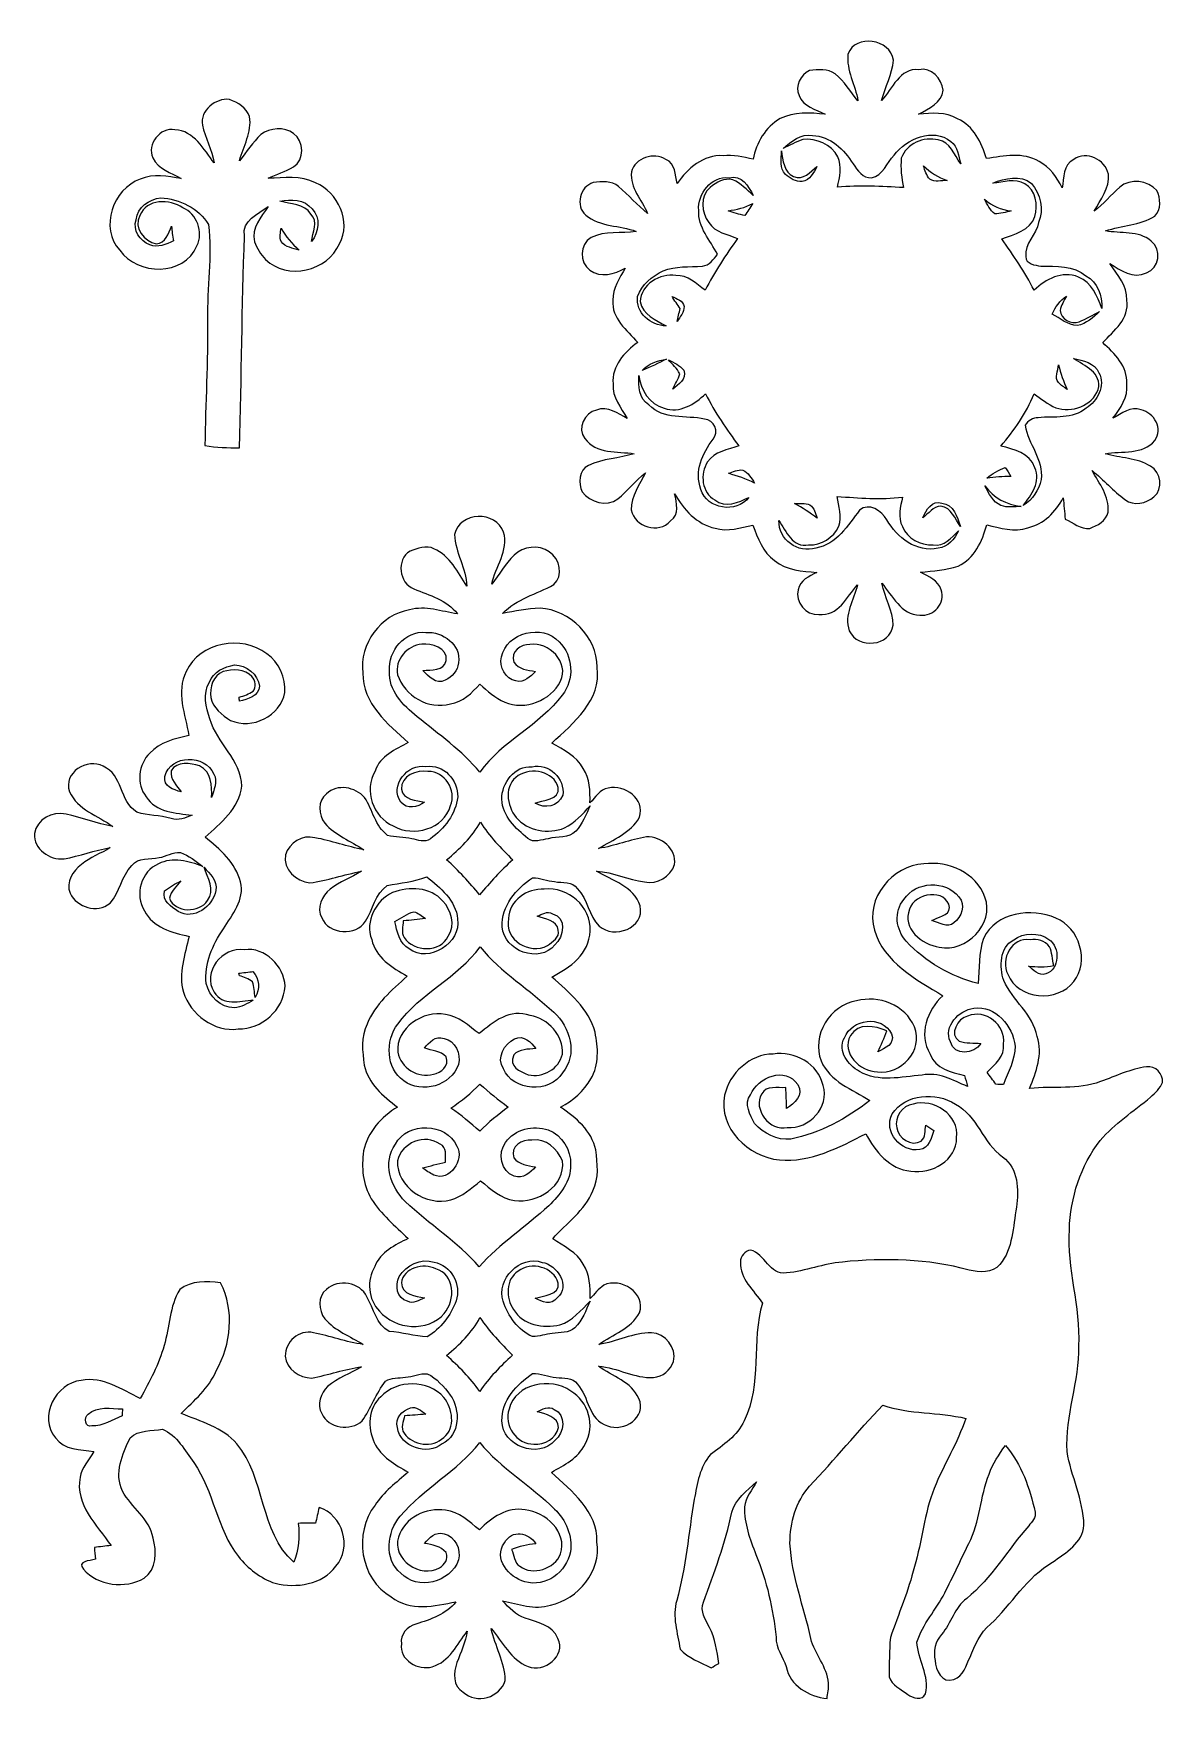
# Model space of a CAD drawing. Header units: centimetres. Extents: x -9.7 to 9.9, y -14.4 to 14.5.
import ezdxf

# ---------------------------------------------------------------- set-up
doc = ezdxf.new("R2010")
doc.units = ezdxf.units.CM
doc.header["$MEASUREMENT"] = 0
doc.layers.add('Camada 1', color=7, linetype='Continuous')

msp = doc.modelspace()

# ---------------------------------------------------------------- linework, layer by layer
at = {"layer": 'Camada 1', "color": 35}
for points, knots in [([(4.4203, 14.10305), (4.54835, 14.46006), (5.15372, 14.36093), (5.20558, 13.99863), (5.20558, 13.99863), (5.18759, 13.75415), (5.06341, 13.53508), (5.00097, 13.30083), (5.00097, 13.30083), (5.18759, 13.49768), (5.31459, 13.86704), (5.64443, 13.83282), (5.64443, 13.83282), (5.86845, 13.87939), (6.0339, 13.67443), (6.06847, 13.47899), (6.06847, 13.47899), (6.04378, 13.2525), (5.81165, 13.16678), (5.64267, 13.0613), (5.64267, 13.0613), (5.8688, 13.08035), (6.11116, 13.11033), (6.31401, 12.98298), (6.31401, 12.98298), (6.59447, 12.85986), (6.73205, 12.56917), (6.81777, 12.29365), (6.81777, 12.29365), (7.11693, 12.33846), (7.45313, 12.4136), (7.72512, 12.24356), (7.72512, 12.24356), (7.91209, 12.14796), (8.03909, 11.97227), (8.12658, 11.78636), (8.12658, 11.78636), (8.15515, 11.96134), (8.13505, 12.18888), (8.32625, 12.27884), (8.32625, 12.27884), (8.54497, 12.43935), (8.86671, 12.28025), (8.92492, 12.02766), (8.92492, 12.02766), (8.95455, 11.78142), (8.78451, 11.5888), (8.6815, 11.38419), (8.6815, 11.38419), (8.83637, 11.51437), (8.97501, 11.66253), (9.12212, 11.80082), (9.12212, 11.80082), (9.30133, 11.95781), (9.61142, 11.91795), (9.76241, 11.7412), (9.76241, 11.7412), (9.83155, 11.60926), (9.8432, 11.411), (9.72819, 11.30058), (9.72819, 11.30058), (9.47172, 11.13901), (9.15845, 11.13795), (8.87694, 11.04482), (8.87694, 11.04482), (9.13482, 10.99261), (9.44985, 11.0554), (9.66469, 10.86808), (9.66469, 10.86808), (9.85413, 10.73155), (9.8051, 10.39183), (9.58214, 10.31739), (9.58214, 10.31739), (9.35601, 10.21121), (9.13588, 10.35902), (8.95314, 10.47861), (8.95314, 10.47861), (9.07555, 10.28035), (9.26464, 10.09796), (9.24171, 9.84467), (9.24171, 9.84467), (9.2971, 9.52682), (9.0177, 9.31339), (8.82649, 9.11089), (8.82649, 9.11089), (9.03145, 8.92709), (9.26358, 8.69955), (9.24171, 8.39828), (9.24171, 8.39828), (9.27769, 8.16686), (9.12882, 7.97671), (9.00464, 7.80244), (9.00464, 7.80244), (9.1514, 7.88217), (9.31368, 8.01446), (9.49112, 7.94708), (9.49112, 7.94708), (9.71655, 7.90439), (9.87812, 7.61723), (9.72925, 7.41862), (9.72925, 7.41862), (9.52358, 7.16356), (9.15457, 7.2454), (8.87165, 7.18966), (8.87165, 7.18966), (9.12917, 7.10676), (9.42057, 7.12299), (9.65517, 6.97412), (9.65517, 6.97412), (9.83438, 6.87146), (9.88024, 6.57936), (9.71408, 6.44601), (9.71408, 6.44601), (9.58814, 6.32853), (9.35848, 6.27844), (9.21278, 6.39486), (9.21278, 6.39486), (9.0117, 6.54867), (8.84095, 6.7374), (8.64446, 6.89651), (8.64446, 6.89651), (8.76475, 6.67143), (8.94961, 6.45483), (8.92139, 6.18037), (8.92139, 6.18037), (8.8914, 6.02761), (8.73583, 5.94471), (8.60177, 5.89814), (8.60177, 5.89814), (8.44478, 5.88156), (8.31461, 6.00045), (8.17808, 6.05513), (8.17808, 6.05513), (8.16644, 6.17825), (8.15515, 6.30102), (8.14492, 6.42378), (8.14492, 6.42378), (8.01404, 6.18672), (7.80767, 5.9687), (7.53427, 5.91014), (7.53427, 5.91014), (7.2972, 5.82971), (7.05167, 5.89956), (6.82024, 5.96235), (6.82024, 5.96235), (6.74651, 5.67942), (6.61034, 5.37251), (6.32671, 5.24727), (6.32671, 5.24727), (6.11716, 5.17671), (5.89455, 5.16437), (5.67654, 5.14002), (5.67654, 5.14002), (5.81342, 5.06559), (5.98134, 4.99644), (6.03284, 4.83381), (6.03284, 4.83381), (6.1228, 4.61121), (5.89173, 4.3625), (5.66384, 4.39849), (5.66384, 4.39849), (5.33822, 4.40484), (5.18618, 4.73539), (5.00414, 4.95058), (5.00414, 4.95058), (5.05459, 4.7047), (5.20099, 4.4768), (5.20064, 4.22386), (5.20064, 4.22386), (5.15548, 3.85627), (4.59386, 3.80123), (4.44217, 4.12826), (4.44217, 4.12826), (4.3448, 4.40201), (4.52331, 4.65813), (4.58434, 4.91883), (4.58434, 4.91883), (4.39842, 4.71175), (4.2499, 4.36744), (3.91406, 4.41048), (3.91406, 4.41048), (3.69498, 4.38614), (3.49708, 4.6292), (3.5574, 4.83734), (3.5574, 4.83734), (3.59127, 4.99891), (3.74825, 5.07053), (3.88125, 5.13685), (3.88125, 5.13685), (3.62937, 5.15766), (3.35526, 5.17283), (3.14994, 5.34111), (3.14994, 5.34111), (2.94357, 5.48328), (2.85643, 5.72952), (2.7767, 5.95529), (2.7767, 5.95529), (2.56221, 5.90626), (2.34102, 5.83464), (2.12124, 5.90097), (2.12124, 5.90097), (1.80198, 5.96729), (1.57761, 6.22729), (1.42098, 6.49646), (1.42098, 6.49646), (1.45414, 6.33912), (1.51058, 6.13909), (1.35042, 6.0262), (1.35042, 6.0262), (1.14863, 5.79619), (0.73024, 5.91755), (0.66956, 6.21741), (0.66956, 6.21741), (0.66462, 6.4573), (0.81561, 6.6545), (0.9151, 6.86123), (0.9151, 6.86123), (0.7447, 6.72223), (0.60888, 6.54549), (0.43708, 6.40897), (0.43708, 6.40897), (0.24552, 6.26362), (-0.04093, 6.34935), (-0.17675, 6.52926), (-0.17675, 6.52926), (-0.24731, 6.67179), (-0.24025, 6.91344), (-0.06916, 6.98541), (-0.06916, 6.98541), (0.17744, 7.10888), (0.46283, 7.10429), (0.72213, 7.19037), (0.72213, 7.19037), (0.43073, 7.23094), (0.06243, 7.18226), (-0.13266, 7.45354), (-0.13266, 7.45354), (-0.28082, 7.63028), (-0.1316, 7.89698), (0.06878, 7.94567), (0.06878, 7.94567), (0.26175, 8.02151), (0.44202, 7.88781), (0.60253, 7.79856), (0.60253, 7.79856), (0.49599, 7.98694), (0.33372, 8.16545), (0.357, 8.39899), (0.357, 8.39899), (0.33019, 8.70449), (0.55138, 8.94932), (0.7828, 9.11513), (0.7828, 9.11513), (0.59795, 9.32679), (0.32137, 9.53035), (0.35488, 9.84573), (0.35488, 9.84573), (0.33971, 10.05598), (0.47165, 10.22638), (0.56726, 10.39994), (0.56726, 10.39994), (0.38522, 10.29587), (0.13651, 10.22461), (-0.04446, 10.36608), (-0.04446, 10.36608), (-0.23179, 10.49413), (-0.22473, 10.81551), (-0.02329, 10.92699), (-0.02329, 10.92699), (0.21342, 11.05188), (0.50023, 10.99331), (0.7567, 11.03635), (0.7567, 11.03635), (0.47059, 11.14466), (0.12558, 11.10867), (-0.11466, 11.31858), (-0.11466, 11.31858), (-0.30411, 11.47345), (-0.21697, 11.81811), (0.01445, 11.87843), (0.01445, 11.87843), (0.15768, 11.89748), (0.33125, 11.91512), (0.44872, 11.81211), (0.44872, 11.81211), (0.62617, 11.66712), (0.77328, 11.48826), (0.95425, 11.3468), (0.95425, 11.3468), (0.85089, 11.58245), (0.64416, 11.78883), (0.67379, 12.06435), (0.67379, 12.06435), (0.73765, 12.31129), (1.06185, 12.41078), (1.2714, 12.2806), (1.2714, 12.2806), (1.4305, 12.20652), (1.43544, 12.01108), (1.46296, 11.86221), (1.46296, 11.86221), (1.64111, 12.12361), (1.92263, 12.36491), (2.25847, 12.34516), (2.25847, 12.34516), (2.43486, 12.36386), (2.60843, 12.32681), (2.77776, 12.28236), (2.77776, 12.28236), (2.83668, 12.56282), (2.98908, 12.84363), (3.24519, 12.98651), (3.24519, 12.98651), (3.48755, 13.0994), (3.76378, 13.09199), (4.02413, 13.0613), (4.02413, 13.0613), (3.86326, 13.14773), (3.6463, 13.19747), (3.57292, 13.38515), (3.57292, 13.38515), (3.49919, 13.54743), (3.59585, 13.75027), (3.75531, 13.81801), (3.75531, 13.81801), (3.89924, 13.83423), (4.07351, 13.85681), (4.19628, 13.76015), (4.19628, 13.76015), (4.35891, 13.63315), (4.46439, 13.45218), (4.59316, 13.29378), (4.59316, 13.29378), (4.54976, 13.56612), (4.38713, 13.82365), (4.4203, 14.10305)], [0, 0, 0, 0, 0.01176471, 0.01176471, 0.01176471, 0.01176471, 0.02352941, 0.02352941, 0.02352941, 0.02352941, 0.03529412, 0.03529412, 0.03529412, 0.03529412, 0.04705882, 0.04705882, 0.04705882, 0.04705882, 0.05882353, 0.05882353, 0.05882353, 0.05882353, 0.07058824, 0.07058824, 0.07058824, 0.07058824, 0.08235294, 0.08235294, 0.08235294, 0.08235294, 0.09411765, 0.09411765, 0.09411765, 0.09411765, 0.10588235, 0.10588235, 0.10588235, 0.10588235, 0.11764706, 0.11764706, 0.11764706, 0.11764706, 0.12941176, 0.12941176, 0.12941176, 0.12941176, 0.14117647, 0.14117647, 0.14117647, 0.14117647, 0.15294118, 0.15294118, 0.15294118, 0.15294118, 0.16470588, 0.16470588, 0.16470588, 0.16470588, 0.17647059, 0.17647059, 0.17647059, 0.17647059, 0.18823529, 0.18823529, 0.18823529, 0.18823529, 0.2, 0.2, 0.2, 0.2, 0.21176471, 0.21176471, 0.21176471, 0.21176471, 0.22352941, 0.22352941, 0.22352941, 0.22352941, 0.23529412, 0.23529412, 0.23529412, 0.23529412, 0.24705882, 0.24705882, 0.24705882, 0.24705882, 0.25882353, 0.25882353, 0.25882353, 0.25882353, 0.27058824, 0.27058824, 0.27058824, 0.27058824, 0.28235294, 0.28235294, 0.28235294, 0.28235294, 0.29411765, 0.29411765, 0.29411765, 0.29411765, 0.30588235, 0.30588235, 0.30588235, 0.30588235, 0.31764706, 0.31764706, 0.31764706, 0.31764706, 0.32941176, 0.32941176, 0.32941176, 0.32941176, 0.34117647, 0.34117647, 0.34117647, 0.34117647, 0.35294118, 0.35294118, 0.35294118, 0.35294118, 0.36470588, 0.36470588, 0.36470588, 0.36470588, 0.37647059, 0.37647059, 0.37647059, 0.37647059, 0.38823529, 0.38823529, 0.38823529, 0.38823529, 0.4, 0.4, 0.4, 0.4, 0.41176471, 0.41176471, 0.41176471, 0.41176471, 0.42352941, 0.42352941, 0.42352941, 0.42352941, 0.43529412, 0.43529412, 0.43529412, 0.43529412, 0.44705882, 0.44705882, 0.44705882, 0.44705882, 0.45882353, 0.45882353, 0.45882353, 0.45882353, 0.47058824, 0.47058824, 0.47058824, 0.47058824, 0.48235294, 0.48235294, 0.48235294, 0.48235294, 0.49411765, 0.49411765, 0.49411765, 0.49411765, 0.50588235, 0.50588235, 0.50588235, 0.50588235, 0.51764706, 0.51764706, 0.51764706, 0.51764706, 0.52941176, 0.52941176, 0.52941176, 0.52941176, 0.54117647, 0.54117647, 0.54117647, 0.54117647, 0.55294118, 0.55294118, 0.55294118, 0.55294118, 0.56470588, 0.56470588, 0.56470588, 0.56470588, 0.57647059, 0.57647059, 0.57647059, 0.57647059, 0.58823529, 0.58823529, 0.58823529, 0.58823529, 0.6, 0.6, 0.6, 0.6, 0.61176471, 0.61176471, 0.61176471, 0.61176471, 0.62352941, 0.62352941, 0.62352941, 0.62352941, 0.63529412, 0.63529412, 0.63529412, 0.63529412, 0.64705882, 0.64705882, 0.64705882, 0.64705882, 0.65882353, 0.65882353, 0.65882353, 0.65882353, 0.67058824, 0.67058824, 0.67058824, 0.67058824, 0.68235294, 0.68235294, 0.68235294, 0.68235294, 0.69411765, 0.69411765, 0.69411765, 0.69411765, 0.70588235, 0.70588235, 0.70588235, 0.70588235, 0.71764706, 0.71764706, 0.71764706, 0.71764706, 0.72941176, 0.72941176, 0.72941176, 0.72941176, 0.74117647, 0.74117647, 0.74117647, 0.74117647, 0.75294118, 0.75294118, 0.75294118, 0.75294118, 0.76470588, 0.76470588, 0.76470588, 0.76470588, 0.77647059, 0.77647059, 0.77647059, 0.77647059, 0.78823529, 0.78823529, 0.78823529, 0.78823529, 0.8, 0.8, 0.8, 0.8, 0.81176471, 0.81176471, 0.81176471, 0.81176471, 0.82352941, 0.82352941, 0.82352941, 0.82352941, 0.83529412, 0.83529412, 0.83529412, 0.83529412, 0.84705882, 0.84705882, 0.84705882, 0.84705882, 0.85882353, 0.85882353, 0.85882353, 0.85882353, 0.87058824, 0.87058824, 0.87058824, 0.87058824, 0.88235294, 0.88235294, 0.88235294, 0.88235294, 0.89411765, 0.89411765, 0.89411765, 0.89411765, 0.90588235, 0.90588235, 0.90588235, 0.90588235, 0.91764706, 0.91764706, 0.91764706, 0.91764706, 0.92941176, 0.92941176, 0.92941176, 0.92941176, 0.94117647, 0.94117647, 0.94117647, 0.94117647, 0.95294118, 0.95294118, 0.95294118, 0.95294118, 0.96470588, 0.96470588, 0.96470588, 0.96470588, 0.97647059, 0.97647059, 0.97647059, 0.97647059, 1, 1, 1, 1]), ([(-6.74938, 12.8741), (-6.79101, 13.12916), (-6.52325, 13.34682), (-6.27842, 13.31754), (-6.27842, 13.31754), (-6.13978, 13.26074), (-5.98068, 13.17713), (-5.93482, 13.02191), (-5.93482, 13.02191), (-5.88225, 12.75098), (-6.04488, 12.5125), (-6.10521, 12.25815), (-6.10521, 12.25815), (-5.98632, 12.41196), (-5.87696, 12.57635), (-5.73479, 12.71041), (-5.73479, 12.71041), (-5.57498, 12.83071), (-5.33474, 12.84835), (-5.1707, 12.7277), (-5.1707, 12.7277), (-4.98761, 12.59928), (-4.97773, 12.27261), (-5.17387, 12.15196), (-5.17387, 12.15196), (-5.3104, 12.0673), (-5.46774, 12.0239), (-5.61238, 11.95582), (-5.61238, 11.95582), (-5.33756, 11.95758), (-5.0437, 12.01191), (-4.7904, 11.87503), (-4.7904, 11.87503), (-4.40305, 11.71522), (-4.16352, 11.20264), (-4.3773, 10.82199), (-4.3773, 10.82199), (-4.57521, 10.3475), (-5.28641, 10.18487), (-5.65612, 10.54929), (-5.65612, 10.54929), (-5.74467, 10.6329), (-5.80252, 10.74438), (-5.84592, 10.85692), (-5.84592, 10.85692), (-5.91259, 11.0968), (-5.72703, 11.28095), (-5.61097, 11.46652), (-5.61097, 11.46652), (-5.78312, 11.33352), (-6.07028, 11.22874), (-6.01948, 10.95569), (-6.01948, 10.95569), (-6.06711, 9.73402), (-6.07099, 8.5113), (-6.10591, 7.28892), (-6.10591, 7.28892), (-6.30559, 7.29633), (-6.50773, 7.28892), (-6.70387, 7.33337), (-6.70387, 7.33337), (-6.69611, 8.05903), (-6.65237, 8.78329), (-6.65977, 9.50895), (-6.65977, 9.50895), (-6.67247, 10.05682), (-6.5744, 10.60891), (-6.64355, 11.15325), (-6.64355, 11.15325), (-6.80618, 11.43794), (-7.15049, 11.59916), (-7.46905, 11.61821), (-7.46905, 11.61821), (-7.66695, 11.59105), (-7.87615, 11.45417), (-7.89414, 11.23792), (-7.89414, 11.23792), (-7.96047, 11.05588), (-7.82288, 10.86997), (-7.65955, 10.80329), (-7.65955, 10.80329), (-7.51632, 10.74861), (-7.37591, 10.81), (-7.24927, 10.87032), (-7.24927, 10.87032), (-7.26937, 10.95957), (-7.27008, 11.04001), (-7.28454, 11.12608), (-7.28454, 11.12608), (-7.32617, 11.00155), (-7.39144, 10.83398), (-7.54595, 10.82058), (-7.54595, 10.82058), (-7.7548, 10.85409), (-7.946, 11.10139), (-7.82817, 11.30988), (-7.82817, 11.30988), (-7.71775, 11.60622), (-7.31241, 11.59528), (-7.08734, 11.44464), (-7.08734, 11.44464), (-6.84322, 11.33987), (-6.7261, 11.02343), (-6.84322, 10.78495), (-6.84322, 10.78495), (-7.06335, 10.25613), (-7.87157, 10.2713), (-8.17848, 10.70804), (-8.17848, 10.70804), (-8.53302, 11.09151), (-8.29702, 11.7752), (-7.82324, 11.93888), (-7.82324, 11.93888), (-7.59358, 12.03907), (-7.35051, 11.98651), (-7.11556, 11.94912), (-7.11556, 11.94912), (-7.28525, 12.05107), (-7.51667, 12.10998), (-7.60345, 12.30718), (-7.60345, 12.30718), (-7.71634, 12.53967), (-7.48245, 12.8427), (-7.22387, 12.79296), (-7.22387, 12.79296), (-6.89437, 12.78379), (-6.72504, 12.44724), (-6.543, 12.22005), (-6.543, 12.22005), (-6.58428, 12.44688), (-6.70246, 12.64973), (-6.74938, 12.8741), (-6.74938, 12.8741), (-6.74938, 12.8741), (-6.74938, 12.8741), (-6.74938, 12.8741)], [0, 0, 0, 0, 0.02857143, 0.02857143, 0.02857143, 0.02857143, 0.05714286, 0.05714286, 0.05714286, 0.05714286, 0.08571429, 0.08571429, 0.08571429, 0.08571429, 0.11428571, 0.11428571, 0.11428571, 0.11428571, 0.14285714, 0.14285714, 0.14285714, 0.14285714, 0.17142857, 0.17142857, 0.17142857, 0.17142857, 0.2, 0.2, 0.2, 0.2, 0.22857143, 0.22857143, 0.22857143, 0.22857143, 0.25714286, 0.25714286, 0.25714286, 0.25714286, 0.28571429, 0.28571429, 0.28571429, 0.28571429, 0.31428571, 0.31428571, 0.31428571, 0.31428571, 0.34285714, 0.34285714, 0.34285714, 0.34285714, 0.37142857, 0.37142857, 0.37142857, 0.37142857, 0.4, 0.4, 0.4, 0.4, 0.42857143, 0.42857143, 0.42857143, 0.42857143, 0.45714286, 0.45714286, 0.45714286, 0.45714286, 0.48571429, 0.48571429, 0.48571429, 0.48571429, 0.51428571, 0.51428571, 0.51428571, 0.51428571, 0.54285714, 0.54285714, 0.54285714, 0.54285714, 0.57142857, 0.57142857, 0.57142857, 0.57142857, 0.6, 0.6, 0.6, 0.6, 0.62857143, 0.62857143, 0.62857143, 0.62857143, 0.65714286, 0.65714286, 0.65714286, 0.65714286, 0.68571429, 0.68571429, 0.68571429, 0.68571429, 0.71428571, 0.71428571, 0.71428571, 0.71428571, 0.74285714, 0.74285714, 0.74285714, 0.74285714, 0.77142857, 0.77142857, 0.77142857, 0.77142857, 0.8, 0.8, 0.8, 0.8, 0.82857143, 0.82857143, 0.82857143, 0.82857143, 0.85714286, 0.85714286, 0.85714286, 0.85714286, 0.88571429, 0.88571429, 0.88571429, 0.88571429, 0.91428571, 0.91428571, 0.91428571, 0.91428571, 0.94285714, 0.94285714, 0.94285714, 0.94285714, 1, 1, 1, 1]), ([(3.29811, 12.47004), (3.41029, 12.52296), (3.5193, 12.5847), (3.63713, 12.62526), (3.63713, 12.62526), (3.87455, 12.65172), (4.12996, 12.5413), (4.24532, 12.32646), (4.24532, 12.32646), (4.32222, 12.15572), (4.27601, 11.97298), (4.23756, 11.80082), (4.23756, 11.80082), (4.6182, 11.83116), (5.00097, 11.81846), (5.38162, 11.79271), (5.38162, 11.79271), (5.34598, 11.95887), (5.32729, 12.13032), (5.34316, 12.30036), (5.34316, 12.30036), (5.42607, 12.55365), (5.73333, 12.67995), (5.98275, 12.61856), (5.98275, 12.61856), (6.19053, 12.58822), (6.25368, 12.35221), (6.37045, 12.20687), (6.37045, 12.20687), (6.33306, 12.33669), (6.32318, 12.50356), (6.20147, 12.58999), (6.20147, 12.58999), (5.8935, 12.83834), (5.42889, 12.63761), (5.22004, 12.35398), (5.22004, 12.35398), (5.08916, 12.22874), (5.02884, 11.99661), (4.82881, 11.96486), (4.82881, 11.96486), (4.67676, 11.94828), (4.58575, 12.09716), (4.50743, 12.20264), (4.50743, 12.20264), (4.35785, 12.45417), (4.11267, 12.68241), (3.8054, 12.69511), (3.8054, 12.69511), (3.60115, 12.73286), (3.44098, 12.59069), (3.29811, 12.47004)], [0, 0, 0, 0, 0.07142857, 0.07142857, 0.07142857, 0.07142857, 0.14285714, 0.14285714, 0.14285714, 0.14285714, 0.21428571, 0.21428571, 0.21428571, 0.21428571, 0.28571429, 0.28571429, 0.28571429, 0.28571429, 0.35714286, 0.35714286, 0.35714286, 0.35714286, 0.42857143, 0.42857143, 0.42857143, 0.42857143, 0.5, 0.5, 0.5, 0.5, 0.57142857, 0.57142857, 0.57142857, 0.57142857, 0.64285714, 0.64285714, 0.64285714, 0.64285714, 0.71428571, 0.71428571, 0.71428571, 0.71428571, 0.78571429, 0.78571429, 0.78571429, 0.78571429, 0.85714286, 0.85714286, 0.85714286, 0.85714286, 1, 1, 1, 1]), ([(3.33974, 12.02166), (3.4177, 11.95005), (3.52036, 11.88972), (3.62972, 11.89572), (3.62972, 11.89572), (3.76166, 11.91971), (3.82798, 12.05059), (3.88266, 12.15925), (3.88266, 12.15925), (3.76519, 12.06858), (3.65406, 11.91265), (3.48014, 11.98391), (3.48014, 11.98391), (3.30728, 12.05623), (3.29529, 12.26825), (3.26883, 12.42806), (3.26883, 12.42806), (3.26953, 12.29083), (3.22614, 12.12467), (3.33974, 12.02166)], [0, 0, 0, 0, 0.16666667, 0.16666667, 0.16666667, 0.16666667, 0.33333333, 0.33333333, 0.33333333, 0.33333333, 0.5, 0.5, 0.5, 0.5, 0.66666667, 0.66666667, 0.66666667, 0.66666667, 1, 1, 1, 1]), ([(5.72416, 12.16877), (5.75521, 12.08975), (5.77743, 12.00332), (5.83423, 11.93735), (5.83423, 11.93735), (5.9263, 11.88443), (6.03672, 11.91301), (6.13691, 11.91795), (6.13691, 11.91795), (5.97957, 11.96839), (5.84658, 12.06223), (5.72416, 12.16877)], [0, 0, 0, 0, 0.25, 0.25, 0.25, 0.25, 0.5, 0.5, 0.5, 0.5, 1, 1, 1, 1]), ([(1.83726, 11.39795), (1.82632, 11.10761), (2.03234, 10.87866), (2.16499, 10.63913), (2.16499, 10.63913), (2.09161, 10.55799), (2.02317, 10.44404), (1.90252, 10.43557), (1.90252, 10.43557), (1.67533, 10.41829), (1.43756, 10.43981), (1.22201, 10.35338), (1.22201, 10.35338), (1.03045, 10.26306), (0.85054, 10.11807), (0.77963, 9.91205), (0.77963, 9.91205), (0.74259, 9.62912), (1.00541, 9.40123), (1.27493, 9.40123), (1.27493, 9.40123), (1.09678, 9.4993), (0.86782, 9.59843), (0.82478, 9.82139), (0.82478, 9.82139), (0.84136, 10.11878), (1.1638, 10.3181), (1.44497, 10.27047), (1.44497, 10.27047), (1.6517, 10.28952), (1.79104, 10.1216), (1.94979, 10.02035), (1.94979, 10.02035), (2.11172, 10.33256), (2.30363, 10.62819), (2.51106, 10.91182), (2.51106, 10.91182), (2.3382, 10.98555), (2.12301, 11.01483), (2.01329, 11.1877), (2.01329, 11.1877), (1.881, 11.35879), (1.85878, 11.64983), (2.03446, 11.79765), (2.03446, 11.79765), (2.14629, 11.88126), (2.27964, 11.96522), (2.42851, 11.92782), (2.42851, 11.92782), (2.56504, 11.86573), (2.67405, 11.76061), (2.77776, 11.65513), (2.77776, 11.65513), (2.70615, 11.82023), (2.58126, 12.01531), (2.3636, 11.9624), (2.3636, 11.9624), (2.05527, 11.99838), (1.81503, 11.68688), (1.83726, 11.39795)], [0, 0, 0, 0, 0.0625, 0.0625, 0.0625, 0.0625, 0.125, 0.125, 0.125, 0.125, 0.1875, 0.1875, 0.1875, 0.1875, 0.25, 0.25, 0.25, 0.25, 0.3125, 0.3125, 0.3125, 0.3125, 0.375, 0.375, 0.375, 0.375, 0.4375, 0.4375, 0.4375, 0.4375, 0.5, 0.5, 0.5, 0.5, 0.5625, 0.5625, 0.5625, 0.5625, 0.625, 0.625, 0.625, 0.625, 0.6875, 0.6875, 0.6875, 0.6875, 0.75, 0.75, 0.75, 0.75, 0.8125, 0.8125, 0.8125, 0.8125, 0.875, 0.875, 0.875, 0.875, 1, 1, 1, 1]), ([(6.92608, 11.87208), (7.10811, 11.87773), (7.31237, 11.96875), (7.47853, 11.85621), (7.47853, 11.85621), (7.67961, 11.75496), (7.7036, 11.48861), (7.65421, 11.29494), (7.65421, 11.29494), (7.57589, 11.05117), (7.29438, 10.98591), (7.07953, 10.90794), (7.07953, 10.90794), (7.27921, 10.62008), (7.48205, 10.33327), (7.63939, 10.01894), (7.63939, 10.01894), (7.84647, 10.20803), (8.11847, 10.36149), (8.4081, 10.24578), (8.4081, 10.24578), (8.64622, 10.15864), (8.7256, 9.9124), (8.81414, 9.70109), (8.81414, 9.70109), (8.81979, 9.92052), (8.74323, 10.16111), (8.53615, 10.26765), (8.53615, 10.26765), (8.32061, 10.44827), (8.02039, 10.43451), (7.75687, 10.43416), (7.75687, 10.43416), (7.65844, 10.44968), (7.49687, 10.47191), (7.49475, 10.59961), (7.49475, 10.59961), (7.47465, 10.82645), (7.67855, 10.97709), (7.71842, 11.18911), (7.71842, 11.18911), (7.81296, 11.41312), (7.75017, 11.68546), (7.59318, 11.86432), (7.59318, 11.86432), (7.40585, 12.02237), (7.13527, 11.95393), (6.92608, 11.87208)], [0, 0, 0, 0, 0.07692308, 0.07692308, 0.07692308, 0.07692308, 0.15384615, 0.15384615, 0.15384615, 0.15384615, 0.23076923, 0.23076923, 0.23076923, 0.23076923, 0.30769231, 0.30769231, 0.30769231, 0.30769231, 0.38461538, 0.38461538, 0.38461538, 0.38461538, 0.46153846, 0.46153846, 0.46153846, 0.46153846, 0.53846154, 0.53846154, 0.53846154, 0.53846154, 0.61538462, 0.61538462, 0.61538462, 0.61538462, 0.69230769, 0.69230769, 0.69230769, 0.69230769, 0.76923077, 0.76923077, 0.76923077, 0.76923077, 0.84615385, 0.84615385, 0.84615385, 0.84615385, 1, 1, 1, 1]), ([(-5.40635, 11.55718), (-5.22044, 11.50744), (-4.99114, 11.51343), (-4.86978, 11.33599), (-4.86978, 11.33599), (-4.73678, 11.20546), (-4.84367, 11.01567), (-4.85884, 10.85868), (-4.85884, 10.85868), (-4.73819, 11.01637), (-4.69057, 11.27743), (-4.85214, 11.42383), (-4.85214, 11.42383), (-4.98408, 11.59387), (-5.21585, 11.59246), (-5.40635, 11.55718), (-5.40635, 11.55718), (-5.40635, 11.55718), (-5.40635, 11.55718), (-5.40635, 11.55718)], [0, 0, 0, 0, 0.16666667, 0.16666667, 0.16666667, 0.16666667, 0.33333333, 0.33333333, 0.33333333, 0.33333333, 0.5, 0.5, 0.5, 0.5, 0.66666667, 0.66666667, 0.66666667, 0.66666667, 1, 1, 1, 1]), ([(6.78108, 11.5941), (6.83012, 11.50273), (6.8781, 11.40571), (6.95959, 11.33798), (6.95959, 11.33798), (7.05449, 11.3468), (7.15115, 11.3662), (7.24463, 11.38878), (7.24463, 11.38878), (7.07072, 11.40642), (6.9102, 11.47662), (6.78108, 11.5941)], [0, 0, 0, 0, 0.25, 0.25, 0.25, 0.25, 0.5, 0.5, 0.5, 0.5, 1, 1, 1, 1]), ([(2.3449, 11.39301), (2.44051, 11.35668), (2.53787, 11.33233), (2.63806, 11.30835), (2.63806, 11.30835), (2.68251, 11.37855), (2.72767, 11.44805), (2.77176, 11.5186), (2.77176, 11.5186), (2.64124, 11.4424), (2.49236, 11.41418), (2.3449, 11.39301)], [0, 0, 0, 0, 0.25, 0.25, 0.25, 0.25, 0.5, 0.5, 0.5, 0.5, 1, 1, 1, 1]), ([(-5.38307, 10.85974), (-5.31851, 10.75673), (-5.17846, 10.74685), (-5.0758, 10.71333), (-5.0758, 10.71333), (-5.1968, 10.82446), (-5.31252, 10.94335), (-5.38589, 11.09292), (-5.38589, 11.09292), (-5.39648, 11.01637), (-5.42223, 10.93276), (-5.38307, 10.85974)], [0, 0, 0, 0, 0.25, 0.25, 0.25, 0.25, 0.5, 0.5, 0.5, 0.5, 1, 1, 1, 1]), ([(1.37582, 9.90993), (1.42098, 9.83903), (1.4686, 9.76953), (1.51729, 9.70038), (1.51729, 9.70038), (1.49859, 9.6256), (1.47954, 9.55045), (1.46261, 9.47496), (1.46261, 9.47496), (1.51411, 9.55575), (1.58643, 9.63583), (1.58608, 9.73672), (1.58608, 9.73672), (1.57126, 9.84114), (1.4559, 9.87113), (1.37582, 9.90993)], [0, 0, 0, 0, 0.2, 0.2, 0.2, 0.2, 0.4, 0.4, 0.4, 0.4, 0.6, 0.6, 0.6, 0.6, 1, 1, 1, 1]), ([(7.95442, 9.60549), (8.09307, 9.53246), (8.22324, 9.40864), (8.38905, 9.40581), (8.38905, 9.40581), (8.5418, 9.43545), (8.66598, 9.54446), (8.77393, 9.65135), (8.77393, 9.65135), (8.6568, 9.58996), (8.54215, 9.52258), (8.41974, 9.47319), (8.41974, 9.47319), (8.27792, 9.42169), (8.10506, 9.52117), (8.08848, 9.66934), (8.08848, 9.66934), (8.10647, 9.75824), (8.15868, 9.83479), (8.19784, 9.91523), (8.19784, 9.91523), (8.09165, 9.83479), (8.00205, 9.73284), (7.95442, 9.60549)], [0, 0, 0, 0, 0.14285714, 0.14285714, 0.14285714, 0.14285714, 0.28571429, 0.28571429, 0.28571429, 0.28571429, 0.42857143, 0.42857143, 0.42857143, 0.42857143, 0.57142857, 0.57142857, 0.57142857, 0.57142857, 0.71428571, 0.71428571, 0.71428571, 0.71428571, 1, 1, 1, 1]), ([(0.85724, 8.62794), (1.00117, 8.68791), (1.14158, 8.756), (1.28128, 8.82585), (1.28128, 8.82585), (1.12253, 8.80503), (0.96872, 8.74612), (0.85724, 8.62794)], [0, 0, 0, 0, 0.33333333, 0.33333333, 0.33333333, 0.33333333, 1, 1, 1, 1]), ([(1.31409, 8.81244), (1.38253, 8.73624), (1.46366, 8.66745), (1.50917, 8.57361), (1.50917, 8.57361), (1.48589, 8.47695), (1.4305, 8.39264), (1.38782, 8.30374), (1.38782, 8.30374), (1.48836, 8.38629), (1.63159, 8.47413), (1.58079, 8.63429), (1.58079, 8.63429), (1.51129, 8.7186), (1.40969, 8.76482), (1.31409, 8.81244)], [0, 0, 0, 0, 0.2, 0.2, 0.2, 0.2, 0.4, 0.4, 0.4, 0.4, 0.6, 0.6, 0.6, 0.6, 1, 1, 1, 1]), ([(8.3192, 8.83608), (8.51463, 8.71402), (8.81838, 8.58702), (8.751, 8.2995), (8.751, 8.2995), (8.64199, 8.0134), (8.29203, 7.89346), (8.0144, 7.98377), (8.0144, 7.98377), (7.87822, 8.0448), (7.76251, 8.14181), (7.63869, 8.2233), (7.63869, 8.2233), (7.50428, 7.88993), (7.29579, 7.59218), (7.0626, 7.3209), (7.0626, 7.3209), (7.29367, 7.26728), (7.5639, 7.20766), (7.65033, 6.94695), (7.65033, 6.94695), (7.76392, 6.70918), (7.59353, 6.4767), (7.45348, 6.29678), (7.45348, 6.29678), (7.61293, 6.39556), (7.72477, 6.55749), (7.7611, 6.74234), (7.7611, 6.74234), (7.80873, 7.08842), (7.53391, 7.35794), (7.48347, 7.68249), (7.48347, 7.68249), (7.53709, 7.75623), (7.61928, 7.81196), (7.71277, 7.81267), (7.71277, 7.81267), (7.98723, 7.83948), (8.30897, 7.78127), (8.53827, 7.97495), (8.53827, 7.97495), (8.73688, 8.09489), (8.87835, 8.36618), (8.76193, 8.58808), (8.76193, 8.58808), (8.68961, 8.76129), (8.48288, 8.80609), (8.3192, 8.83608)], [0, 0, 0, 0, 0.07692308, 0.07692308, 0.07692308, 0.07692308, 0.15384615, 0.15384615, 0.15384615, 0.15384615, 0.23076923, 0.23076923, 0.23076923, 0.23076923, 0.30769231, 0.30769231, 0.30769231, 0.30769231, 0.38461538, 0.38461538, 0.38461538, 0.38461538, 0.46153846, 0.46153846, 0.46153846, 0.46153846, 0.53846154, 0.53846154, 0.53846154, 0.53846154, 0.61538462, 0.61538462, 0.61538462, 0.61538462, 0.69230769, 0.69230769, 0.69230769, 0.69230769, 0.76923077, 0.76923077, 0.76923077, 0.76923077, 0.84615385, 0.84615385, 0.84615385, 0.84615385, 1, 1, 1, 1]), ([(8.06096, 8.42015), (8.10506, 8.37394), (8.15974, 8.33972), (8.2116, 8.30268), (8.2116, 8.30268), (8.15057, 8.43956), (8.09412, 8.57855), (8.06449, 8.72601), (8.06449, 8.72601), (8.05497, 8.62618), (7.98653, 8.50623), (8.06096, 8.42015)], [0, 0, 0, 0, 0.25, 0.25, 0.25, 0.25, 0.5, 0.5, 0.5, 0.5, 1, 1, 1, 1]), ([(0.97577, 8.03421), (1.22977, 7.76893), (1.61642, 7.85571), (1.93956, 7.78974), (1.93956, 7.78974), (2.10678, 7.77528), (2.19462, 7.56784), (2.08596, 7.44261), (2.08596, 7.44261), (1.90323, 7.19601), (1.75965, 6.88557), (1.87465, 6.57336), (1.87465, 6.57336), (1.98119, 6.22693), (2.48707, 6.15179), (2.70756, 6.43437), (2.70756, 6.43437), (2.52729, 6.34617), (2.29834, 6.24528), (2.11666, 6.38921), (2.11666, 6.38921), (1.88911, 6.51233), (1.85595, 6.84324), (1.98895, 7.04679), (1.98895, 7.04679), (2.11066, 7.23164), (2.34208, 7.25846), (2.53435, 7.32443), (2.53435, 7.32443), (2.31845, 7.60982), (2.11736, 7.90757), (1.95544, 8.22718), (1.95544, 8.22718), (1.76846, 8.04656), (1.50953, 7.88181), (1.23895, 7.97777), (1.23895, 7.97777), (0.98071, 8.04833), (0.83466, 8.29315), (0.80432, 8.54363), (0.80432, 8.54363), (0.78739, 8.35665), (0.80185, 8.14816), (0.97577, 8.03421)], [0, 0, 0, 0, 0.08333333, 0.08333333, 0.08333333, 0.08333333, 0.16666667, 0.16666667, 0.16666667, 0.16666667, 0.25, 0.25, 0.25, 0.25, 0.33333333, 0.33333333, 0.33333333, 0.33333333, 0.41666667, 0.41666667, 0.41666667, 0.41666667, 0.5, 0.5, 0.5, 0.5, 0.58333333, 0.58333333, 0.58333333, 0.58333333, 0.66666667, 0.66666667, 0.66666667, 0.66666667, 0.75, 0.75, 0.75, 0.75, 0.83333333, 0.83333333, 0.83333333, 0.83333333, 1, 1, 1, 1]), ([(6.82201, 6.76739), (6.96065, 6.78397), (7.09964, 6.79279), (7.2397, 6.79843), (7.2397, 6.79843), (7.20689, 6.84888), (7.17408, 6.89933), (7.14198, 6.94978), (7.14198, 6.94978), (7.02521, 6.90744), (6.9169, 6.84641), (6.82201, 6.76739)], [0, 0, 0, 0, 0.25, 0.25, 0.25, 0.25, 0.5, 0.5, 0.5, 0.5, 1, 1, 1, 1]), ([(2.35055, 6.85135), (2.50401, 6.8009), (2.66029, 6.75681), (2.80493, 6.68272), (2.80493, 6.68272), (2.74742, 6.76563), (2.69698, 6.86405), (2.60067, 6.90779), (2.60067, 6.90779), (2.51353, 6.9145), (2.43133, 6.87746), (2.35055, 6.85135)], [0, 0, 0, 0, 0.25, 0.25, 0.25, 0.25, 0.5, 0.5, 0.5, 0.5, 1, 1, 1, 1]), ([(4.23403, 6.45024), (4.26225, 6.28197), (4.31728, 6.10311), (4.26331, 5.93448), (4.26331, 5.93448), (4.17123, 5.73904), (3.95886, 5.60146), (3.73943, 5.61275), (3.73943, 5.61275), (3.4625, 5.56054), (3.34609, 5.84734), (3.22579, 6.03573), (3.22579, 6.03573), (3.21168, 5.70553), (3.55634, 5.45576), (3.86538, 5.55807), (3.86538, 5.55807), (4.22098, 5.61733), (4.41853, 5.95353), (4.62244, 6.21353), (4.62244, 6.21353), (4.77872, 6.35288), (5.00414, 6.20048), (5.09198, 6.04631), (5.09198, 6.04631), (5.27049, 5.73939), (5.60528, 5.47305), (5.98204, 5.55666), (5.98204, 5.55666), (6.15208, 5.57077), (6.26074, 5.71505), (6.33412, 5.85405), (6.33412, 5.85405), (6.205, 5.74469), (6.08788, 5.57641), (5.89138, 5.61275), (5.89138, 5.61275), (5.6783, 5.60746), (5.43912, 5.71999), (5.36257, 5.92954), (5.36257, 5.92954), (5.27437, 6.09111), (5.33046, 6.27315), (5.36292, 6.44036), (5.36292, 6.44036), (4.98791, 6.38709), (4.60938, 6.42661), (4.23403, 6.45024)], [0, 0, 0, 0, 0.07692308, 0.07692308, 0.07692308, 0.07692308, 0.15384615, 0.15384615, 0.15384615, 0.15384615, 0.23076923, 0.23076923, 0.23076923, 0.23076923, 0.30769231, 0.30769231, 0.30769231, 0.30769231, 0.38461538, 0.38461538, 0.38461538, 0.38461538, 0.46153846, 0.46153846, 0.46153846, 0.46153846, 0.53846154, 0.53846154, 0.53846154, 0.53846154, 0.61538462, 0.61538462, 0.61538462, 0.61538462, 0.69230769, 0.69230769, 0.69230769, 0.69230769, 0.76923077, 0.76923077, 0.76923077, 0.76923077, 0.84615385, 0.84615385, 0.84615385, 0.84615385, 1, 1, 1, 1]), ([(5.71499, 6.08018), (5.81447, 6.15038), (5.8935, 6.28373), (6.0279, 6.27985), (6.0279, 6.27985), (6.21241, 6.26151), (6.27026, 6.05866), (6.36975, 5.93236), (6.36975, 5.93236), (6.30625, 6.09499), (6.2498, 6.31195), (6.0459, 6.33665), (6.0459, 6.33665), (5.87621, 6.39062), (5.7672, 6.21318), (5.71499, 6.08018)], [0, 0, 0, 0, 0.2, 0.2, 0.2, 0.2, 0.4, 0.4, 0.4, 0.4, 0.6, 0.6, 0.6, 0.6, 1, 1, 1, 1]), ([(6.79061, 6.63263), (6.85764, 6.50351), (6.92537, 6.35499), (7.06683, 6.29326), (7.06683, 6.29326), (7.17831, 6.25022), (7.29896, 6.27526), (7.41573, 6.27597), (7.41573, 6.27597), (7.16526, 6.3116), (6.93454, 6.42237), (6.79061, 6.63263)], [0, 0, 0, 0, 0.25, 0.25, 0.25, 0.25, 0.5, 0.5, 0.5, 0.5, 1, 1, 1, 1]), ([(-2.38528, 5.78966), (-2.30061, 6.19147), (-1.66491, 6.21017), (-1.53896, 5.83058), (-1.53896, 5.83058), (-1.44266, 5.51767), (-1.6829, 5.23474), (-1.74216, 4.9317), (-1.74216, 4.9317), (-1.61658, 5.10139), (-1.5051, 5.28307), (-1.35728, 5.43512), (-1.35728, 5.43512), (-1.19783, 5.58434), (-0.93042, 5.62421), (-0.74804, 5.49368), (-0.74804, 5.49368), (-0.56318, 5.37726), (-0.49651, 5.07987), (-0.66972, 4.92465), (-0.66972, 4.92465), (-0.96499, 4.75708), (-1.31566, 4.68264), (-1.5566, 4.42688), (-1.5566, 4.42688), (-1.34035, 4.46074), (-1.12621, 4.51154), (-0.90643, 4.52001), (-0.90643, 4.52001), (-0.38997, 4.48121), (0.08276, 4.02965), (0.07923, 3.49943), (0.07923, 3.49943), (0.16142, 2.92228), (-0.32682, 2.53352), (-0.70359, 2.18462), (-0.70359, 2.18462), (-0.50215, 2.06503), (-0.27002, 1.96026), (-0.15819, 1.74189), (-0.15819, 1.74189), (-0.04248, 1.56973), (-0.0386, 1.3503), (-0.04354, 1.14992), (-0.04354, 1.14992), (0.05277, 1.24235), (0.12862, 1.38452), (0.2729, 1.40498), (0.2729, 1.40498), (0.56006, 1.47131), (0.91637, 1.22295), (0.81336, 0.90122), (0.81336, 0.90122), (0.66378, 0.63134), (0.35757, 0.51528), (0.10639, 0.36041), (0.10639, 0.36041), (0.38756, 0.40662), (0.6539, 0.51563), (0.93542, 0.56184), (0.93542, 0.56184), (1.18801, 0.57419), (1.45894, 0.35335), (1.42155, 0.08207), (1.42155, 0.08207), (1.35029, -0.12607), (1.12063, -0.26859), (0.90014, -0.2185), (0.90014, -0.2185), (0.61933, -0.17546), (0.35581, -0.04952), (0.07006, -0.02906), (0.07006, -0.02906), (0.33887, -0.19769), (0.72022, -0.29329), (0.82218, -0.63266), (0.82218, -0.63266), (0.91355, -1.0186), (0.36921, -1.21228), (0.11627, -0.98156), (0.11627, -0.98156), (-0.07, -0.80588), (-0.07917, -0.51589), (-0.26156, -0.33456), (-0.26156, -0.33456), (-0.34622, -0.19733), (-0.52014, -0.23861), (-0.65596, -0.2125), (-0.65596, -0.2125), (-0.78402, -0.20051), (-0.90608, -0.14477), (-1.03555, -0.1483), (-1.03555, -0.1483), (-1.32059, -0.33245), (-1.57812, -0.63584), (-1.56013, -0.99496), (-1.56013, -0.99496), (-1.53438, -1.41336), (-0.92019, -1.63737), (-0.65032, -1.30506), (-0.65032, -1.30506), (-0.49404, -1.16959), (-0.4383, -0.82916), (-0.693, -0.76742), (-0.693, -0.76742), (-0.78155, -0.70816), (-0.87151, -0.78224), (-0.95476, -0.81046), (-0.95476, -0.81046), (-0.82988, -0.85526), (-0.61151, -0.88102), (-0.59105, -1.05423), (-0.59105, -1.05423), (-0.55648, -1.17947), (-0.70006, -1.24861), (-0.77732, -1.31811), (-0.77732, -1.31811), (-1.08635, -1.49273), (-1.53085, -1.2151), (-1.45183, -0.85279), (-1.45183, -0.85279), (-1.4423, -0.53565), (-1.13292, -0.3261), (-0.83376, -0.34515), (-0.83376, -0.34515), (-0.42736, -0.28941), (-0.01038, -0.64924), (-0.04142, -1.06693), (-0.04142, -1.06693), (-0.05342, -1.45675), (-0.38997, -1.70334), (-0.70464, -1.86244), (-0.70464, -1.86244), (-0.40231, -2.12985), (-0.06329, -2.4089), (0.04536, -2.81671), (0.04536, -2.81671), (0.09828, -3.08165), (0.1198, -3.38221), (-0.02802, -3.62245), (-0.02802, -3.62245), (-0.14761, -3.83659), (-0.33776, -4.00063), (-0.5526, -4.11387), (-0.5526, -4.11387), (-0.28554, -4.2945), (-0.01355, -4.52204), (0.05665, -4.85365), (0.05665, -4.85365), (0.08805, -5.08719), (0.11556, -5.34189), (0.00797, -5.56097), (0.00797, -5.56097), (-0.13032, -5.90598), (-0.45064, -6.11941), (-0.68842, -6.38894), (-0.68842, -6.38894), (-0.50497, -6.52793), (-0.26579, -6.61225), (-0.15819, -6.83062), (-0.15819, -6.83062), (-0.04142, -7.00383), (-0.04001, -7.22467), (-0.04001, -7.4261), (-0.04001, -7.4261), (0.03478, -7.34567), (0.10498, -7.25924), (0.19388, -7.19398), (0.19388, -7.19398), (0.48739, -7.05604), (0.9266, -7.31851), (0.81301, -7.67128), (0.81301, -7.67128), (0.66449, -7.94363), (0.35334, -8.05087), (0.11027, -8.21738), (0.11027, -8.21738), (0.42072, -8.17999), (0.70294, -8.00925), (1.02079, -8.01877), (1.02079, -8.01877), (1.26209, -8.02371), (1.45788, -8.27453), (1.40285, -8.51195), (1.40285, -8.51195), (1.35029, -8.65765), (1.21447, -8.77936), (1.05607, -8.7903), (1.05607, -8.7903), (0.72622, -8.80829), (0.43271, -8.61743), (0.10674, -8.59697), (0.10674, -8.59697), (0.34169, -8.76666), (0.67789, -8.8665), (0.80066, -9.15225), (0.80066, -9.15225), (0.94988, -9.4828), (0.54207, -9.74103), (0.25879, -9.62426), (0.25879, -9.62426), (-0.07353, -9.52372), (-0.05836, -9.12685), (-0.25979, -8.90601), (-0.25979, -8.90601), (-0.34234, -8.78395), (-0.49968, -8.8097), (-0.62668, -8.78888), (-0.62668, -8.78888), (-0.76497, -8.77865), (-0.8962, -8.71903), (-1.03555, -8.7208), (-1.03555, -8.7208), (-1.30684, -8.90142), (-1.57742, -9.19211), (-1.56542, -9.54101), (-1.56542, -9.54101), (-1.56507, -9.9781), (-0.93113, -10.2067), (-0.64926, -9.87862), (-0.64926, -9.87862), (-0.48769, -9.74915), (-0.44994, -9.438), (-0.66019, -9.34098), (-0.66019, -9.34098), (-0.75968, -9.27995), (-0.86728, -9.33675), (-0.95829, -9.38261), (-0.95829, -9.38261), (-0.82388, -9.42071), (-0.58258, -9.46692), (-0.58823, -9.65742), (-0.58823, -9.65742), (-0.62174, -9.84334), (-0.83341, -9.9587), (-1.01262, -9.94176), (-1.01262, -9.94176), (-1.30966, -9.95235), (-1.54531, -9.6158), (-1.44336, -9.33534), (-1.44336, -9.33534), (-1.32906, -8.89295), (-0.71946, -8.77724), (-0.37727, -9.02383), (-0.37727, -9.02383), (-0.07035, -9.20234), (0.057, -9.63238), (-0.12644, -9.94212), (-0.12644, -9.94212), (-0.24251, -10.18553), (-0.48874, -10.30583), (-0.71099, -10.43107), (-0.71099, -10.43107), (-0.35892, -10.7528), (0.09087, -11.10805), (0.07817, -11.63404), (0.07817, -11.63404), (0.15437, -12.13745), (-0.24533, -12.62429), (-0.72758, -12.72835), (-0.72758, -12.72835), (-1.00768, -12.81796), (-1.28108, -12.70401), (-1.55413, -12.65568), (-1.55413, -12.65568), (-1.43948, -12.77034), (-1.32836, -12.90474), (-1.16608, -12.95166), (-1.16608, -12.95166), (-0.96605, -13.02786), (-0.68489, -13.07302), (-0.59952, -13.30444), (-0.59952, -13.30444), (-0.44782, -13.60536), (-0.84011, -13.90628), (-1.11528, -13.78704), (-1.11528, -13.78704), (-1.4169, -13.67556), (-1.55308, -13.35877), (-1.75345, -13.13158), (-1.75345, -13.13158), (-1.68713, -13.43497), (-1.51674, -13.71331), (-1.50898, -14.02905), (-1.50898, -14.02905), (-1.59435, -14.32891), (-2.00957, -14.44815), (-2.23676, -14.23366), (-2.23676, -14.23366), (-2.41597, -14.12641), (-2.41103, -13.89393), (-2.34436, -13.72178), (-2.34436, -13.72178), (-2.27698, -13.54362), (-2.20183, -13.36724), (-2.1655, -13.1792), (-2.1655, -13.1792), (-2.34189, -13.40216), (-2.47488, -13.70661), (-2.77086, -13.79269), (-2.77086, -13.79269), (-3.01393, -13.871), (-3.34801, -13.67592), (-3.30673, -13.39581), (-3.30673, -13.39581), (-3.32861, -13.23389), (-3.2009, -13.09595), (-3.05309, -13.05432), (-3.05309, -13.05432), (-2.8012, -12.97565), (-2.52956, -12.88852), (-2.36164, -12.67085), (-2.36164, -12.67085), (-2.73135, -12.74423), (-3.15645, -12.84265), (-3.4803, -12.58583), (-3.4803, -12.58583), (-4.02181, -12.27892), (-4.13576, -11.47776), (-3.76217, -10.99904), (-3.76217, -10.99904), (-3.61753, -10.76656), (-3.38752, -10.60887), (-3.18891, -10.42648), (-3.18891, -10.42648), (-3.41574, -10.29772), (-3.65634, -10.16295), (-3.77487, -9.91707), (-3.77487, -9.91707), (-3.89164, -9.66166), (-3.88494, -9.32087), (-3.66269, -9.12332), (-3.66269, -9.12332), (-3.38011, -8.82628), (-2.84389, -8.82099), (-2.5719, -9.13672), (-2.5719, -9.13672), (-2.42267, -9.32511), (-2.36023, -9.65813), (-2.5719, -9.8257), (-2.5719, -9.8257), (-2.7684, -10.01443), (-3.10459, -9.96822), (-3.25946, -9.75303), (-3.25946, -9.75303), (-3.32543, -9.66166), (-3.27005, -9.54947), (-3.24958, -9.45281), (-3.24958, -9.45281), (-3.12929, -9.44293), (-3.0044, -9.43694), (-2.8834, -9.42283), (-2.8834, -9.42283), (-2.96207, -9.37062), (-3.04815, -9.28242), (-3.15045, -9.31664), (-3.15045, -9.31664), (-3.28698, -9.36497), (-3.4295, -9.49021), (-3.37306, -9.65778), (-3.37306, -9.65778), (-3.32684, -9.9915), (-2.85447, -10.1492), (-2.59977, -9.93788), (-2.59977, -9.93788), (-2.29285, -9.78689), (-2.27768, -9.34627), (-2.45936, -9.09474), (-2.45936, -9.09474), (-2.56696, -8.94975), (-2.69466, -8.80511), (-2.85941, -8.72574), (-2.85941, -8.72574), (-2.98782, -8.71551), (-3.10953, -8.77407), (-3.23618, -8.78606), (-3.23618, -8.78606), (-3.35048, -8.80793), (-3.48065, -8.78465), (-3.57873, -8.85415), (-3.57873, -8.85415), (-3.74524, -9.0644), (-3.8292, -9.32581), (-3.98513, -9.54207), (-3.98513, -9.54207), (-4.18303, -9.72092), (-4.57426, -9.674), (-4.68221, -9.4126), (-4.68221, -9.4126), (-4.77711, -9.25773), (-4.69774, -9.06264), (-4.58273, -8.94517), (-4.58273, -8.94517), (-4.40528, -8.80017), (-4.18974, -8.71868), (-3.99324, -8.60579), (-3.99324, -8.60579), (-4.28746, -8.64319), (-4.56791, -8.74585), (-4.85825, -8.80017), (-4.85825, -8.80017), (-5.07098, -8.79382), (-5.29323, -8.64813), (-5.31404, -8.422), (-5.31404, -8.422), (-5.32356, -8.17435), (-5.07697, -7.95421), (-4.82756, -8.0156), (-4.82756, -8.0156), (-4.53828, -8.07275), (-4.25994, -8.17858), (-3.96643, -8.2188), (-3.96643, -8.2188), (-4.19291, -8.0791), (-4.45256, -7.97997), (-4.63071, -7.77465), (-4.63071, -7.77465), (-4.7436, -7.63072), (-4.76159, -7.38307), (-4.60143, -7.26665), (-4.60143, -7.26665), (-4.4007, -7.08144), (-4.02005, -7.14035), (-3.90293, -7.39435), (-3.90293, -7.39435), (-3.78792, -7.59932), (-3.73924, -7.87554), (-3.51628, -7.99196), (-3.51628, -7.99196), (-3.2958, -8.00925), (-3.07919, -8.0798), (-2.85835, -8.0858), (-2.85835, -8.0858), (-2.6294, -7.94433), (-2.44701, -7.71926), (-2.36058, -7.4635), (-2.36058, -7.4635), (-2.26145, -7.18939), (-2.44384, -6.84508), (-2.73947, -6.7971), (-2.73947, -6.7971), (-2.97301, -6.72055), (-3.22207, -6.84085), (-3.34166, -7.04546), (-3.34166, -7.04546), (-3.41856, -7.19503), (-3.38928, -7.42787), (-3.19914, -7.47091), (-3.19914, -7.47091), (-3.10001, -7.53405), (-3.00017, -7.44586), (-2.90774, -7.41164), (-2.90774, -7.41164), (-3.05379, -7.3873), (-3.3085, -7.35767), (-3.30391, -7.15305), (-3.30391, -7.15305), (-3.27851, -6.89165), (-2.91833, -6.79957), (-2.71089, -6.9114), (-2.71089, -6.9114), (-2.37716, -7.00207), (-2.36446, -7.45362), (-2.56449, -7.68046), (-2.56449, -7.68046), (-2.84424, -8.01136), (-3.41539, -7.96303), (-3.68562, -7.64095), (-3.68562, -7.64095), (-3.88458, -7.44092), (-3.91069, -7.1086), (-3.76499, -6.86977), (-3.76499, -6.86977), (-3.6708, -6.61613), (-3.41292, -6.50147), (-3.18961, -6.38435), (-3.18961, -6.38435), (-3.4161, -6.16986), (-3.6574, -5.96313), (-3.82743, -5.69855), (-3.82743, -5.69855), (-3.97631, -5.45372), (-3.99959, -5.14963), (-3.96078, -4.87199), (-3.96078, -4.87199), (-3.89305, -4.54461), (-3.65175, -4.28038), (-3.37129, -4.11176), (-3.37129, -4.11176), (-3.62282, -3.92866), (-3.88282, -3.705), (-3.94879, -3.38468), (-3.94879, -3.38468), (-3.98125, -3.15079), (-4.0077, -2.89679), (-3.8994, -2.67771), (-3.8994, -2.67771), (-3.76358, -2.3334), (-3.47183, -2.08999), (-3.20513, -1.84833), (-3.20513, -1.84833), (-3.46231, -1.7044), (-3.7537, -1.52237), (-3.82003, -1.21228), (-3.82003, -1.21228), (-3.93962, -0.90183), (-3.74841, -0.536), (-3.45737, -0.40194), (-3.45737, -0.40194), (-3.17197, -0.29294), (-2.80438, -0.30176), (-2.59095, -0.54799), (-2.59095, -0.54799), (-2.4449, -0.70322), (-2.36341, -0.9678), (-2.49393, -1.15513), (-2.49393, -1.15513), (-2.63434, -1.44299), (-3.08836, -1.43347), (-3.25911, -1.18017), (-3.25911, -1.18017), (-3.31132, -1.09198), (-3.28275, -0.9865), (-3.27322, -0.89125), (-3.27322, -0.89125), (-3.14693, -0.8789), (-3.01746, -0.86867), (-2.89046, -0.85315), (-2.89046, -0.85315), (-2.95396, -0.80799), (-3.01534, -0.75366), (-3.09225, -0.73391), (-3.09225, -0.73391), (-3.21219, -0.76425), (-3.30956, -0.84821), (-3.41715, -0.90395), (-3.41715, -0.90395), (-3.38611, -1.07787), (-3.33813, -1.28071), (-3.17197, -1.37667), (-3.17197, -1.37667), (-2.82907, -1.63067), (-2.2678, -1.27578), (-2.33236, -0.85844), (-2.33236, -0.85844), (-2.36482, -0.53529), (-2.63293, -0.31728), (-2.86788, -0.12854), (-2.86788, -0.12854), (-3.08554, -0.21956), (-3.32367, -0.22908), (-3.55015, -0.28235), (-3.55015, -0.28235), (-3.76535, -0.42276), (-3.79392, -0.69334), (-3.92586, -0.89372), (-3.92586, -0.89372), (-4.08496, -1.16218), (-4.56192, -1.12937), (-4.68221, -0.84009), (-4.68221, -0.84009), (-4.78099, -0.66618), (-4.68221, -0.45592), (-4.53934, -0.34409), (-4.53934, -0.34409), (-4.37248, -0.21779), (-4.17527, -0.14054), (-3.99571, -0.03435), (-3.99571, -0.03435), (-4.29733, -0.08691), (-4.58802, -0.19628), (-4.89141, -0.23473), (-4.89141, -0.23473), (-5.12566, -0.2118), (-5.35285, 0.00128), (-5.31333, 0.25211), (-5.31333, 0.25211), (-5.24419, 0.45495), (-5.01876, 0.60559), (-4.80181, 0.54667), (-4.80181, 0.54667), (-4.51606, 0.49446), (-4.2423, 0.39322), (-3.95655, 0.33995), (-3.95655, 0.33995), (-4.18268, 0.48988), (-4.44762, 0.59042), (-4.63071, 0.79785), (-4.63071, 0.79785), (-4.74395, 0.94179), (-4.76159, 1.18944), (-4.60143, 1.3055), (-4.60143, 1.3055), (-4.41587, 1.48647), (-4.10225, 1.42403), (-3.9435, 1.24094), (-3.9435, 1.24094), (-3.79815, 1.03104), (-3.76288, 0.74317), (-3.54345, 0.5883), (-3.54345, 0.5883), (-3.40904, 0.55161), (-3.26405, 0.56079), (-3.12752, 0.52762), (-3.12752, 0.52762), (-3.02204, 0.50999), (-2.90104, 0.45495), (-2.80403, 0.52974), (-2.80403, 0.52974), (-2.56449, 0.6959), (-2.3627, 0.9566), (-2.33025, 1.25329), (-2.33025, 1.25329), (-2.32601, 1.5408), (-2.57331, 1.82832), (-2.88058, 1.77716), (-2.88058, 1.77716), (-3.19385, 1.84419), (-3.5244, 1.43567), (-3.31379, 1.16333), (-3.31379, 1.16333), (-3.20655, 1.03033), (-3.02769, 1.0769), (-2.90598, 1.16051), (-2.90598, 1.16051), (-3.04215, 1.19402), (-3.27992, 1.20002), (-3.3018, 1.3884), (-3.3018, 1.3884), (-3.32296, 1.62229), (-3.03439, 1.71896), (-2.84601, 1.69532), (-2.84601, 1.69532), (-2.55602, 1.69955), (-2.3433, 1.369), (-2.45619, 1.10159), (-2.45619, 1.10159), (-2.56908, 0.69343), (-3.0986, 0.55338), (-3.44538, 0.74987), (-3.44538, 0.74987), (-3.80203, 0.90298), (-3.95549, 1.36547), (-3.76182, 1.70096), (-3.76182, 1.70096), (-3.6775, 1.96696), (-3.40657, 2.06821), (-3.18573, 2.1945), (-3.18573, 2.1945), (-3.54204, 2.50741), (-3.98019, 2.87607), (-3.97066, 3.39571), (-3.97066, 3.39571), (-4.03945, 3.89454), (-3.66233, 4.40994), (-3.16386, 4.48826), (-3.16386, 4.48826), (-2.88622, 4.56834), (-2.6107, 4.45651), (-2.33589, 4.42018), (-2.33589, 4.42018), (-2.52392, 4.66077), (-2.82025, 4.73944), (-3.08801, 4.85092), (-3.08801, 4.85092), (-3.35224, 4.95075), (-3.3974, 5.35892), (-3.15575, 5.50603), (-3.15575, 5.50603), (-3.02663, 5.54871), (-2.87529, 5.61292), (-2.74229, 5.54624), (-2.74229, 5.54624), (-2.46465, 5.42136), (-2.32883, 5.14019), (-2.17643, 4.89713), (-2.17643, 4.89713), (-2.18102, 5.2104), (-2.37611, 5.47851), (-2.38528, 5.78966), (-2.38528, 5.78966), (-2.38528, 5.78966), (-2.38528, 5.78966), (-2.38528, 5.78966)], [0, 0, 0, 0, 0.00581395, 0.00581395, 0.00581395, 0.00581395, 0.01162791, 0.01162791, 0.01162791, 0.01162791, 0.01744186, 0.01744186, 0.01744186, 0.01744186, 0.02325581, 0.02325581, 0.02325581, 0.02325581, 0.02906977, 0.02906977, 0.02906977, 0.02906977, 0.03488372, 0.03488372, 0.03488372, 0.03488372, 0.04069767, 0.04069767, 0.04069767, 0.04069767, 0.04651163, 0.04651163, 0.04651163, 0.04651163, 0.05232558, 0.05232558, 0.05232558, 0.05232558, 0.05813953, 0.05813953, 0.05813953, 0.05813953, 0.06395349, 0.06395349, 0.06395349, 0.06395349, 0.06976744, 0.06976744, 0.06976744, 0.06976744, 0.0755814, 0.0755814, 0.0755814, 0.0755814, 0.08139535, 0.08139535, 0.08139535, 0.08139535, 0.0872093, 0.0872093, 0.0872093, 0.0872093, 0.09302326, 0.09302326, 0.09302326, 0.09302326, 0.09883721, 0.09883721, 0.09883721, 0.09883721, 0.10465116, 0.10465116, 0.10465116, 0.10465116, 0.11046512, 0.11046512, 0.11046512, 0.11046512, 0.11627907, 0.11627907, 0.11627907, 0.11627907, 0.12209302, 0.12209302, 0.12209302, 0.12209302, 0.12790698, 0.12790698, 0.12790698, 0.12790698, 0.13372093, 0.13372093, 0.13372093, 0.13372093, 0.13953488, 0.13953488, 0.13953488, 0.13953488, 0.14534884, 0.14534884, 0.14534884, 0.14534884, 0.15116279, 0.15116279, 0.15116279, 0.15116279, 0.15697674, 0.15697674, 0.15697674, 0.15697674, 0.1627907, 0.1627907, 0.1627907, 0.1627907, 0.16860465, 0.16860465, 0.16860465, 0.16860465, 0.1744186, 0.1744186, 0.1744186, 0.1744186, 0.18023256, 0.18023256, 0.18023256, 0.18023256, 0.18604651, 0.18604651, 0.18604651, 0.18604651, 0.19186047, 0.19186047, 0.19186047, 0.19186047, 0.19767442, 0.19767442, 0.19767442, 0.19767442, 0.20348837, 0.20348837, 0.20348837, 0.20348837, 0.20930233, 0.20930233, 0.20930233, 0.20930233, 0.21511628, 0.21511628, 0.21511628, 0.21511628, 0.22093023, 0.22093023, 0.22093023, 0.22093023, 0.22674419, 0.22674419, 0.22674419, 0.22674419, 0.23255814, 0.23255814, 0.23255814, 0.23255814, 0.23837209, 0.23837209, 0.23837209, 0.23837209, 0.24418605, 0.24418605, 0.24418605, 0.24418605, 0.25, 0.25, 0.25, 0.25, 0.25581395, 0.25581395, 0.25581395, 0.25581395, 0.26162791, 0.26162791, 0.26162791, 0.26162791, 0.26744186, 0.26744186, 0.26744186, 0.26744186, 0.27325581, 0.27325581, 0.27325581, 0.27325581, 0.27906977, 0.27906977, 0.27906977, 0.27906977, 0.28488372, 0.28488372, 0.28488372, 0.28488372, 0.29069767, 0.29069767, 0.29069767, 0.29069767, 0.29651163, 0.29651163, 0.29651163, 0.29651163, 0.30232558, 0.30232558, 0.30232558, 0.30232558, 0.30813953, 0.30813953, 0.30813953, 0.30813953, 0.31395349, 0.31395349, 0.31395349, 0.31395349, 0.31976744, 0.31976744, 0.31976744, 0.31976744, 0.3255814, 0.3255814, 0.3255814, 0.3255814, 0.33139535, 0.33139535, 0.33139535, 0.33139535, 0.3372093, 0.3372093, 0.3372093, 0.3372093, 0.34302326, 0.34302326, 0.34302326, 0.34302326, 0.34883721, 0.34883721, 0.34883721, 0.34883721, 0.35465116, 0.35465116, 0.35465116, 0.35465116, 0.36046512, 0.36046512, 0.36046512, 0.36046512, 0.36627907, 0.36627907, 0.36627907, 0.36627907, 0.37209302, 0.37209302, 0.37209302, 0.37209302, 0.37790698, 0.37790698, 0.37790698, 0.37790698, 0.38372093, 0.38372093, 0.38372093, 0.38372093, 0.38953488, 0.38953488, 0.38953488, 0.38953488, 0.39534884, 0.39534884, 0.39534884, 0.39534884, 0.40116279, 0.40116279, 0.40116279, 0.40116279, 0.40697674, 0.40697674, 0.40697674, 0.40697674, 0.4127907, 0.4127907, 0.4127907, 0.4127907, 0.41860465, 0.41860465, 0.41860465, 0.41860465, 0.4244186, 0.4244186, 0.4244186, 0.4244186, 0.43023256, 0.43023256, 0.43023256, 0.43023256, 0.43604651, 0.43604651, 0.43604651, 0.43604651, 0.44186047, 0.44186047, 0.44186047, 0.44186047, 0.44767442, 0.44767442, 0.44767442, 0.44767442, 0.45348837, 0.45348837, 0.45348837, 0.45348837, 0.45930233, 0.45930233, 0.45930233, 0.45930233, 0.46511628, 0.46511628, 0.46511628, 0.46511628, 0.47093023, 0.47093023, 0.47093023, 0.47093023, 0.47674419, 0.47674419, 0.47674419, 0.47674419, 0.48255814, 0.48255814, 0.48255814, 0.48255814, 0.48837209, 0.48837209, 0.48837209, 0.48837209, 0.49418605, 0.49418605, 0.49418605, 0.49418605, 0.5, 0.5, 0.5, 0.5, 0.50581395, 0.50581395, 0.50581395, 0.50581395, 0.51162791, 0.51162791, 0.51162791, 0.51162791, 0.51744186, 0.51744186, 0.51744186, 0.51744186, 0.52325581, 0.52325581, 0.52325581, 0.52325581, 0.52906977, 0.52906977, 0.52906977, 0.52906977, 0.53488372, 0.53488372, 0.53488372, 0.53488372, 0.54069767, 0.54069767, 0.54069767, 0.54069767, 0.54651163, 0.54651163, 0.54651163, 0.54651163, 0.55232558, 0.55232558, 0.55232558, 0.55232558, 0.55813953, 0.55813953, 0.55813953, 0.55813953, 0.56395349, 0.56395349, 0.56395349, 0.56395349, 0.56976744, 0.56976744, 0.56976744, 0.56976744, 0.5755814, 0.5755814, 0.5755814, 0.5755814, 0.58139535, 0.58139535, 0.58139535, 0.58139535, 0.5872093, 0.5872093, 0.5872093, 0.5872093, 0.59302326, 0.59302326, 0.59302326, 0.59302326, 0.59883721, 0.59883721, 0.59883721, 0.59883721, 0.60465116, 0.60465116, 0.60465116, 0.60465116, 0.61046512, 0.61046512, 0.61046512, 0.61046512, 0.61627907, 0.61627907, 0.61627907, 0.61627907, 0.62209302, 0.62209302, 0.62209302, 0.62209302, 0.62790698, 0.62790698, 0.62790698, 0.62790698, 0.63372093, 0.63372093, 0.63372093, 0.63372093, 0.63953488, 0.63953488, 0.63953488, 0.63953488, 0.64534884, 0.64534884, 0.64534884, 0.64534884, 0.65116279, 0.65116279, 0.65116279, 0.65116279, 0.65697674, 0.65697674, 0.65697674, 0.65697674, 0.6627907, 0.6627907, 0.6627907, 0.6627907, 0.66860465, 0.66860465, 0.66860465, 0.66860465, 0.6744186, 0.6744186, 0.6744186, 0.6744186, 0.68023256, 0.68023256, 0.68023256, 0.68023256, 0.68604651, 0.68604651, 0.68604651, 0.68604651, 0.69186047, 0.69186047, 0.69186047, 0.69186047, 0.69767442, 0.69767442, 0.69767442, 0.69767442, 0.70348837, 0.70348837, 0.70348837, 0.70348837, 0.70930233, 0.70930233, 0.70930233, 0.70930233, 0.71511628, 0.71511628, 0.71511628, 0.71511628, 0.72093023, 0.72093023, 0.72093023, 0.72093023, 0.72674419, 0.72674419, 0.72674419, 0.72674419, 0.73255814, 0.73255814, 0.73255814, 0.73255814, 0.73837209, 0.73837209, 0.73837209, 0.73837209, 0.74418605, 0.74418605, 0.74418605, 0.74418605, 0.75, 0.75, 0.75, 0.75, 0.75581395, 0.75581395, 0.75581395, 0.75581395, 0.76162791, 0.76162791, 0.76162791, 0.76162791, 0.76744186, 0.76744186, 0.76744186, 0.76744186, 0.77325581, 0.77325581, 0.77325581, 0.77325581, 0.77906977, 0.77906977, 0.77906977, 0.77906977, 0.78488372, 0.78488372, 0.78488372, 0.78488372, 0.79069767, 0.79069767, 0.79069767, 0.79069767, 0.79651163, 0.79651163, 0.79651163, 0.79651163, 0.80232558, 0.80232558, 0.80232558, 0.80232558, 0.80813953, 0.80813953, 0.80813953, 0.80813953, 0.81395349, 0.81395349, 0.81395349, 0.81395349, 0.81976744, 0.81976744, 0.81976744, 0.81976744, 0.8255814, 0.8255814, 0.8255814, 0.8255814, 0.83139535, 0.83139535, 0.83139535, 0.83139535, 0.8372093, 0.8372093, 0.8372093, 0.8372093, 0.84302326, 0.84302326, 0.84302326, 0.84302326, 0.84883721, 0.84883721, 0.84883721, 0.84883721, 0.85465116, 0.85465116, 0.85465116, 0.85465116, 0.86046512, 0.86046512, 0.86046512, 0.86046512, 0.86627907, 0.86627907, 0.86627907, 0.86627907, 0.87209302, 0.87209302, 0.87209302, 0.87209302, 0.87790698, 0.87790698, 0.87790698, 0.87790698, 0.88372093, 0.88372093, 0.88372093, 0.88372093, 0.88953488, 0.88953488, 0.88953488, 0.88953488, 0.89534884, 0.89534884, 0.89534884, 0.89534884, 0.90116279, 0.90116279, 0.90116279, 0.90116279, 0.90697674, 0.90697674, 0.90697674, 0.90697674, 0.9127907, 0.9127907, 0.9127907, 0.9127907, 0.91860465, 0.91860465, 0.91860465, 0.91860465, 0.9244186, 0.9244186, 0.9244186, 0.9244186, 0.93023256, 0.93023256, 0.93023256, 0.93023256, 0.93604651, 0.93604651, 0.93604651, 0.93604651, 0.94186047, 0.94186047, 0.94186047, 0.94186047, 0.94767442, 0.94767442, 0.94767442, 0.94767442, 0.95348837, 0.95348837, 0.95348837, 0.95348837, 0.95930233, 0.95930233, 0.95930233, 0.95930233, 0.96511628, 0.96511628, 0.96511628, 0.96511628, 0.97093023, 0.97093023, 0.97093023, 0.97093023, 0.97674419, 0.97674419, 0.97674419, 0.97674419, 0.98255814, 0.98255814, 0.98255814, 0.98255814, 0.98837209, 0.98837209, 0.98837209, 0.98837209, 1, 1, 1, 1]), ([(3.4939, 6.32959), (3.63325, 6.25868), (3.75884, 6.1652), (3.88725, 6.077), (3.88725, 6.077), (3.85691, 6.15708), (3.83751, 6.25233), (3.76201, 6.30349), (3.76201, 6.30349), (3.67735, 6.33876), (3.58351, 6.32959), (3.4939, 6.32959)], [0, 0, 0, 0, 0.25, 0.25, 0.25, 0.25, 0.5, 0.5, 0.5, 0.5, 1, 1, 1, 1]), ([(-7.0274, 3.42345), (-6.79351, 3.93215), (-6.06608, 4.06197), (-5.6364, 3.72789), (-5.6364, 3.72789), (-5.4212, 3.58431), (-5.31149, 3.31162), (-5.31995, 3.05797), (-5.31995, 3.05797), (-5.39968, 2.65439), (-5.88616, 2.40921), (-6.25975, 2.57607), (-6.25975, 2.57607), (-6.40969, 2.66603), (-6.56738, 2.79127), (-6.60301, 2.9726), (-6.60301, 2.9726), (-6.62876, 3.1444), (-6.5635, 3.35501), (-6.38958, 3.42168), (-6.38958, 3.42168), (-6.22695, 3.46507), (-6.01457, 3.4686), (-5.8904, 3.33349), (-5.8904, 3.33349), (-5.82619, 3.27387), (-5.81667, 3.14158), (-5.87205, 3.08266), (-5.87205, 3.08266), (-5.9419, 3.02939), (-6.02798, 3.00505), (-6.11018, 2.97859), (-6.11018, 2.97859), (-6.10982, 2.96131), (-6.10912, 2.92674), (-6.10877, 2.90945), (-6.10877, 2.90945), (-5.96695, 2.94543), (-5.76869, 2.99024), (-5.76128, 3.1698), (-5.76128, 3.1698), (-5.78703, 3.37406), (-5.98706, 3.53634), (-6.19026, 3.53563), (-6.19026, 3.53563), (-6.37053, 3.50988), (-6.55962, 3.41604), (-6.62841, 3.23612), (-6.62841, 3.23612), (-6.74518, 3.04174), (-6.68626, 2.80079), (-6.61994, 2.60077), (-6.61994, 2.60077), (-6.49294, 2.18308), (-6.08231, 1.89662), (-6.06537, 1.43801), (-6.06537, 1.43801), (-6.11406, 1.05525), (-6.43262, 0.79525), (-6.70249, 0.55607), (-6.70249, 0.55607), (-6.44108, 0.35322), (-6.17862, 0.11122), (-6.08654, -0.21793), (-6.08654, -0.21793), (-6.01422, -0.5252), (-6.23259, -0.7866), (-6.38464, -1.02685), (-6.38464, -1.02685), (-6.57091, -1.30554), (-6.71978, -1.63186), (-6.68309, -1.97582), (-6.68309, -1.97582), (-6.63088, -2.19595), (-6.43614, -2.40303), (-6.19449, -2.3928), (-6.19449, -2.3928), (-6.07384, -2.38892), (-5.96871, -2.32083), (-5.86782, -2.26121), (-5.86782, -2.26121), (-6.10559, -2.27815), (-6.39416, -2.36846), (-6.54762, -2.12398), (-6.54762, -2.12398), (-6.75999, -1.77332), (-6.40298, -1.33835), (-6.02375, -1.38985), (-6.02375, -1.38985), (-5.66462, -1.34223), (-5.33089, -1.67278), (-5.31784, -2.02274), (-5.31784, -2.02274), (-5.34112, -2.43266), (-5.726, -2.77027), (-6.1317, -2.76145), (-6.1317, -2.76145), (-6.54621, -2.8179), (-6.9512, -2.50922), (-7.0782, -2.12434), (-7.0782, -2.12434), (-7.16675, -1.80084), (-7.04962, -1.47381), (-6.97977, -1.15949), (-6.97977, -1.15949), (-7.26905, -1.09493), (-7.61089, -1.00744), (-7.75024, -0.7157), (-7.75024, -0.7157), (-7.92698, -0.44617), (-7.80951, -0.02813), (-7.50718, 0.09499), (-7.50718, 0.09499), (-7.26623, 0.22022), (-6.98189, 0.14155), (-6.74165, 0.05089), (-6.74165, 0.05089), (-6.86442, 0.14014), (-6.98542, 0.24174), (-7.12971, 0.29078), (-7.12971, 0.29078), (-7.25812, 0.2996), (-7.37383, 0.22516), (-7.49801, 0.20259), (-7.49801, 0.20259), (-7.65852, 0.16096), (-7.8596, 0.21987), (-7.97143, 0.06606), (-7.97143, 0.06606), (-8.151, -0.11703), (-8.17534, -0.39643), (-8.34291, -0.58693), (-8.34291, -0.58693), (-8.57504, -0.76297), (-8.91229, -0.66243), (-9.03823, -0.41301), (-9.03823, -0.41301), (-9.11373, -0.22075), (-8.98849, -0.02743), (-8.84279, 0.08652), (-8.84279, 0.08652), (-8.68863, 0.20364), (-8.50695, 0.27702), (-8.3415, 0.37545), (-8.3415, 0.37545), (-8.61349, 0.33205), (-8.87137, 0.22869), (-9.1423, 0.18177), (-9.1423, 0.18177), (-9.39136, 0.1532), (-9.67182, 0.35322), (-9.65312, 0.61886), (-9.65312, 0.61886), (-9.61361, 0.86228), (-9.34339, 1.0168), (-9.10808, 0.95365), (-9.10808, 0.95365), (-8.83433, 0.89897), (-8.57468, 0.78855), (-8.29846, 0.74269), (-8.29846, 0.74269), (-8.55457, 0.93213), (-8.90982, 1.0295), (-9.04741, 1.34241), (-9.04741, 1.34241), (-9.167, 1.67085), (-8.73484, 1.93649), (-8.46462, 1.78197), (-8.46462, 1.78197), (-8.11995, 1.64262), (-8.18874, 1.17484), (-7.88218, 0.9914), (-7.88218, 0.9914), (-7.69344, 0.91978), (-7.48389, 0.93989), (-7.29057, 0.88098), (-7.29057, 0.88098), (-7.16639, 0.83476), (-7.04363, 0.89474), (-6.92827, 0.9353), (-6.92827, 0.9353), (-7.20202, 0.9727), (-7.55833, 0.98716), (-7.7192, 1.25704), (-7.7192, 1.25704), (-7.89947, 1.46729), (-7.8529, 1.82325), (-7.65887, 2.00987), (-7.65887, 2.00987), (-7.48777, 2.20072), (-7.22284, 2.2621), (-6.98295, 2.31326), (-6.98295, 2.31326), (-7.04433, 2.67873), (-7.20802, 3.06538), (-7.0274, 3.42345), (-7.0274, 3.42345), (-7.0274, 3.42345), (-7.0274, 3.42345), (-7.0274, 3.42345)], [0, 0, 0, 0, 0.01960784, 0.01960784, 0.01960784, 0.01960784, 0.03921569, 0.03921569, 0.03921569, 0.03921569, 0.05882353, 0.05882353, 0.05882353, 0.05882353, 0.07843137, 0.07843137, 0.07843137, 0.07843137, 0.09803922, 0.09803922, 0.09803922, 0.09803922, 0.11764706, 0.11764706, 0.11764706, 0.11764706, 0.1372549, 0.1372549, 0.1372549, 0.1372549, 0.15686275, 0.15686275, 0.15686275, 0.15686275, 0.17647059, 0.17647059, 0.17647059, 0.17647059, 0.19607843, 0.19607843, 0.19607843, 0.19607843, 0.21568627, 0.21568627, 0.21568627, 0.21568627, 0.23529412, 0.23529412, 0.23529412, 0.23529412, 0.25490196, 0.25490196, 0.25490196, 0.25490196, 0.2745098, 0.2745098, 0.2745098, 0.2745098, 0.29411765, 0.29411765, 0.29411765, 0.29411765, 0.31372549, 0.31372549, 0.31372549, 0.31372549, 0.33333333, 0.33333333, 0.33333333, 0.33333333, 0.35294118, 0.35294118, 0.35294118, 0.35294118, 0.37254902, 0.37254902, 0.37254902, 0.37254902, 0.39215686, 0.39215686, 0.39215686, 0.39215686, 0.41176471, 0.41176471, 0.41176471, 0.41176471, 0.43137255, 0.43137255, 0.43137255, 0.43137255, 0.45098039, 0.45098039, 0.45098039, 0.45098039, 0.47058824, 0.47058824, 0.47058824, 0.47058824, 0.49019608, 0.49019608, 0.49019608, 0.49019608, 0.50980392, 0.50980392, 0.50980392, 0.50980392, 0.52941176, 0.52941176, 0.52941176, 0.52941176, 0.54901961, 0.54901961, 0.54901961, 0.54901961, 0.56862745, 0.56862745, 0.56862745, 0.56862745, 0.58823529, 0.58823529, 0.58823529, 0.58823529, 0.60784314, 0.60784314, 0.60784314, 0.60784314, 0.62745098, 0.62745098, 0.62745098, 0.62745098, 0.64705882, 0.64705882, 0.64705882, 0.64705882, 0.66666667, 0.66666667, 0.66666667, 0.66666667, 0.68627451, 0.68627451, 0.68627451, 0.68627451, 0.70588235, 0.70588235, 0.70588235, 0.70588235, 0.7254902, 0.7254902, 0.7254902, 0.7254902, 0.74509804, 0.74509804, 0.74509804, 0.74509804, 0.76470588, 0.76470588, 0.76470588, 0.76470588, 0.78431373, 0.78431373, 0.78431373, 0.78431373, 0.80392157, 0.80392157, 0.80392157, 0.80392157, 0.82352941, 0.82352941, 0.82352941, 0.82352941, 0.84313725, 0.84313725, 0.84313725, 0.84313725, 0.8627451, 0.8627451, 0.8627451, 0.8627451, 0.88235294, 0.88235294, 0.88235294, 0.88235294, 0.90196078, 0.90196078, 0.90196078, 0.90196078, 0.92156863, 0.92156863, 0.92156863, 0.92156863, 0.94117647, 0.94117647, 0.94117647, 0.94117647, 0.96078431, 0.96078431, 0.96078431, 0.96078431, 1, 1, 1, 1]), ([(-3.5117, 3.43063), (-3.53357, 3.09514), (-3.27428, 2.83585), (-3.0351, 2.64076), (-3.0351, 2.64076), (-2.65974, 2.33561), (-2.2604, 2.05374), (-1.94713, 1.68015), (-1.94713, 1.68015), (-1.56542, 2.21955), (-0.91631, 2.48589), (-0.52438, 3.014), (-0.52438, 3.014), (-0.30848, 3.28035), (-0.3307, 3.69698), (-0.57694, 3.93475), (-0.57694, 3.93475), (-0.85987, 4.25896), (-1.48534, 4.09421), (-1.57565, 3.67652), (-1.57565, 3.67652), (-1.61587, 3.49837), (-1.50545, 3.29658), (-1.32483, 3.25883), (-1.32483, 3.25883), (-1.17737, 3.22285), (-1.07365, 3.3315), (-0.9844, 3.42464), (-0.9844, 3.42464), (-1.11775, 3.44545), (-1.2772, 3.45709), (-1.35799, 3.58268), (-1.35799, 3.58268), (-1.42749, 3.76789), (-1.23804, 3.89313), (-1.08247, 3.89136), (-1.08247, 3.89136), (-0.75474, 3.94216), (-0.39491, 3.58303), (-0.5526, 3.25389), (-0.5526, 3.25389), (-0.71981, 2.91734), (-1.16925, 2.74519), (-1.51674, 2.88983), (-1.51674, 2.88983), (-1.68078, 2.96461), (-1.81695, 3.08385), (-1.94783, 3.20486), (-1.94783, 3.20486), (-2.08648, 3.05351), (-2.24064, 2.89194), (-2.45689, 2.86513), (-2.45689, 2.86513), (-2.83789, 2.75048), (-3.24853, 3.00095), (-3.37341, 3.36608), (-3.37341, 3.36608), (-3.42386, 3.6229), (-3.20725, 3.87725), (-2.95255, 3.89277), (-2.95255, 3.89277), (-2.78498, 3.92064), (-2.49923, 3.82469), (-2.52992, 3.61055), (-2.52992, 3.61055), (-2.56696, 3.42993), (-2.79344, 3.45462), (-2.93244, 3.43981), (-2.93244, 3.43981), (-2.83013, 3.33926), (-2.71442, 3.18969), (-2.54615, 3.27083), (-2.54615, 3.27083), (-2.42973, 3.32621), (-2.32813, 3.43875), (-2.31896, 3.57139), (-2.31896, 3.57139), (-2.26428, 3.88536), (-2.59518, 4.12102), (-2.88058, 4.09844), (-2.88058, 4.09844), (-3.24323, 4.1376), (-3.53745, 3.77494), (-3.5117, 3.43063), (-3.5117, 3.43063), (-3.5117, 3.43063), (-3.5117, 3.43063), (-3.5117, 3.43063)], [0, 0, 0, 0, 0.04347826, 0.04347826, 0.04347826, 0.04347826, 0.08695652, 0.08695652, 0.08695652, 0.08695652, 0.13043478, 0.13043478, 0.13043478, 0.13043478, 0.17391304, 0.17391304, 0.17391304, 0.17391304, 0.2173913, 0.2173913, 0.2173913, 0.2173913, 0.26086957, 0.26086957, 0.26086957, 0.26086957, 0.30434783, 0.30434783, 0.30434783, 0.30434783, 0.34782609, 0.34782609, 0.34782609, 0.34782609, 0.39130435, 0.39130435, 0.39130435, 0.39130435, 0.43478261, 0.43478261, 0.43478261, 0.43478261, 0.47826087, 0.47826087, 0.47826087, 0.47826087, 0.52173913, 0.52173913, 0.52173913, 0.52173913, 0.56521739, 0.56521739, 0.56521739, 0.56521739, 0.60869565, 0.60869565, 0.60869565, 0.60869565, 0.65217391, 0.65217391, 0.65217391, 0.65217391, 0.69565217, 0.69565217, 0.69565217, 0.69565217, 0.73913043, 0.73913043, 0.73913043, 0.73913043, 0.7826087, 0.7826087, 0.7826087, 0.7826087, 0.82608696, 0.82608696, 0.82608696, 0.82608696, 0.86956522, 0.86956522, 0.86956522, 0.86956522, 0.91304348, 0.91304348, 0.91304348, 0.91304348, 1, 1, 1, 1]), ([(-7.39817, 1.60699), (-7.43204, 1.4366), (-7.24401, 1.37416), (-7.11559, 1.341), (-7.11559, 1.341), (-7.19179, 1.45212), (-7.31174, 1.55196), (-7.2874, 1.70436), (-7.2874, 1.70436), (-7.19285, 1.87546), (-6.95437, 1.84053), (-6.79845, 1.79009), (-6.79845, 1.79009), (-6.58325, 1.68637), (-6.58607, 1.44436), (-6.58854, 1.24116), (-6.58854, 1.24116), (-6.55679, 1.37063), (-6.47283, 1.52268), (-6.55291, 1.64721), (-6.55291, 1.64721), (-6.69791, 1.99505), (-7.3001, 1.99046), (-7.39817, 1.60699), (-7.39817, 1.60699), (-7.39817, 1.60699), (-7.39817, 1.60699), (-7.39817, 1.60699)], [0, 0, 0, 0, 0.125, 0.125, 0.125, 0.125, 0.25, 0.25, 0.25, 0.25, 0.375, 0.375, 0.375, 0.375, 0.5, 0.5, 0.5, 0.5, 0.625, 0.625, 0.625, 0.625, 0.75, 0.75, 0.75, 0.75, 1, 1, 1, 1]), ([(-1.5686, 1.21131), (-1.55519, 0.9185), (-1.32906, 0.70578), (-1.11634, 0.53539), (-1.11634, 0.53539), (-1.01615, 0.44543), (-0.88068, 0.51775), (-0.76603, 0.53045), (-0.76603, 0.53045), (-0.60693, 0.57313), (-0.41043, 0.52868), (-0.28801, 0.66027), (-0.28801, 0.66027), (-0.17266, 0.78445), (-0.1088, 0.94637), (-0.04107, 1.09983), (-0.04107, 1.09983), (-0.17195, 0.95413), (-0.3053, 0.80279), (-0.48522, 0.71671), (-0.48522, 0.71671), (-0.76603, 0.60382), (-1.1181, 0.66556), (-1.32165, 0.89734), (-1.32165, 0.89734), (-1.48675, 1.09736), (-1.53508, 1.46566), (-1.28496, 1.62088), (-1.28496, 1.62088), (-1.06024, 1.77011), (-0.66831, 1.69708), (-0.59105, 1.41486), (-0.59105, 1.41486), (-0.55718, 1.20496), (-0.87151, 1.19543), (-0.99251, 1.1471), (-0.99251, 1.1471), (-0.82388, 1.04127), (-0.59705, 1.08007), (-0.5145, 1.28186), (-0.5145, 1.28186), (-0.46793, 1.57361), (-0.75897, 1.84172), (-1.04543, 1.77434), (-1.04543, 1.77434), (-1.34494, 1.8008), (-1.57389, 1.48683), (-1.5686, 1.21131), (-1.5686, 1.21131), (-1.5686, 1.21131), (-1.5686, 1.21131), (-1.5686, 1.21131)], [0, 0, 0, 0, 0.07142857, 0.07142857, 0.07142857, 0.07142857, 0.14285714, 0.14285714, 0.14285714, 0.14285714, 0.21428571, 0.21428571, 0.21428571, 0.21428571, 0.28571429, 0.28571429, 0.28571429, 0.28571429, 0.35714286, 0.35714286, 0.35714286, 0.35714286, 0.42857143, 0.42857143, 0.42857143, 0.42857143, 0.5, 0.5, 0.5, 0.5, 0.57142857, 0.57142857, 0.57142857, 0.57142857, 0.64285714, 0.64285714, 0.64285714, 0.64285714, 0.71428571, 0.71428571, 0.71428571, 0.71428571, 0.78571429, 0.78571429, 0.78571429, 0.78571429, 0.85714286, 0.85714286, 0.85714286, 0.85714286, 1, 1, 1, 1]), ([(-2.52357, 0.16497), (-2.31755, -0.02236), (-2.12704, -0.22556), (-1.95242, -0.44251), (-1.95242, -0.44251), (-1.77674, -0.22697), (-1.59012, -0.02024), (-1.37951, 0.16215), (-1.37951, 0.16215), (-1.58094, 0.36641), (-1.78626, 0.56855), (-1.93796, 0.81479), (-1.93796, 0.81479), (-2.08612, 0.55867), (-2.2985, 0.353), (-2.52357, 0.16497), (-2.52357, 0.16497), (-2.52357, 0.16497), (-2.52357, 0.16497), (-2.52357, 0.16497)], [0, 0, 0, 0, 0.16666667, 0.16666667, 0.16666667, 0.16666667, 0.33333333, 0.33333333, 0.33333333, 0.33333333, 0.5, 0.5, 0.5, 0.5, 0.66666667, 0.66666667, 0.66666667, 0.66666667, 1, 1, 1, 1]), ([(-6.72013, 0.03749), (-6.65981, -0.14525), (-6.51552, -0.36151), (-6.66157, -0.53931), (-6.66157, -0.53931), (-6.79845, -0.75944), (-7.22531, -0.75521), (-7.31879, -0.49909), (-7.31879, -0.49909), (-7.29198, -0.37809), (-7.19215, -0.29518), (-7.11947, -0.20099), (-7.11947, -0.20099), (-7.21931, -0.24968), (-7.31738, -0.30365), (-7.40346, -0.37385), (-7.40346, -0.37385), (-7.45038, -0.55024), (-7.28211, -0.6462), (-7.16534, -0.7291), (-7.16534, -0.7291), (-6.90604, -0.88926), (-6.55891, -0.63738), (-6.51834, -0.36468), (-6.51834, -0.36468), (-6.47601, -0.18759), (-6.62841, -0.08175), (-6.72013, 0.03749), (-6.72013, 0.03749), (-6.72013, 0.03749), (-6.72013, 0.03749), (-6.72013, 0.03749)], [0, 0, 0, 0, 0.11111111, 0.11111111, 0.11111111, 0.11111111, 0.22222222, 0.22222222, 0.22222222, 0.22222222, 0.33333333, 0.33333333, 0.33333333, 0.33333333, 0.44444444, 0.44444444, 0.44444444, 0.44444444, 0.55555556, 0.55555556, 0.55555556, 0.55555556, 0.66666667, 0.66666667, 0.66666667, 0.66666667, 0.77777778, 0.77777778, 0.77777778, 0.77777778, 1, 1, 1, 1]), ([(5.73073, 0.09675), (6.15477, 0.14614), (6.64407, -0.05459), (6.78942, -0.48321), (6.78942, -0.48321), (6.96298, -0.94253), (6.46275, -1.44524), (6.00061, -1.34823), (6.00061, -1.34823), (5.70568, -1.30025), (5.34373, -1.02332), (5.48555, -0.68853), (5.48555, -0.68853), (5.57233, -0.40596), (6.1269, -0.31847), (6.17876, -0.66278), (6.17876, -0.66278), (6.17382, -0.81024), (5.95686, -0.82365), (5.87184, -0.8875), (5.87184, -0.8875), (5.9939, -0.92066), (6.13784, -1.01661), (6.25425, -0.92771), (6.25425, -0.92771), (6.38231, -0.81976), (6.46521, -0.62115), (6.33716, -0.47757), (6.33716, -0.47757), (6.11103, -0.18335), (5.59209, -0.2024), (5.38889, -0.52096), (5.38889, -0.52096), (5.20827, -0.73122), (5.24813, -1.04766), (5.42946, -1.24345), (5.42946, -1.24345), (5.75648, -1.60399), (6.19993, -1.85482), (6.67018, -1.97582), (6.67018, -1.97582), (6.69734, -1.71582), (6.67371, -1.44207), (6.76755, -1.19406), (6.76755, -1.19406), (6.98062, -0.73404), (7.59551, -0.6649), (8.01779, -0.84234), (8.01779, -0.84234), (8.42313, -1.01062), (8.60375, -1.58812), (8.32823, -1.9416), (8.32823, -1.9416), (8.0513, -2.30531), (7.35951, -2.26298), (7.187, -1.81354), (7.187, -1.81354), (7.04765, -1.55883), (7.25791, -1.16302), (7.57011, -1.2177), (7.57011, -1.2177), (7.69323, -1.19159), (7.83258, -1.23604), (7.90596, -1.3387), (7.90596, -1.3387), (7.95217, -1.43995), (7.95605, -1.5546), (7.97969, -1.66326), (7.97969, -1.66326), (7.83611, -1.69642), (7.68865, -1.6876), (7.5433, -1.67278), (7.5433, -1.67278), (7.62726, -1.7391), (7.72146, -1.84635), (7.84034, -1.80931), (7.84034, -1.80931), (8.08588, -1.73028), (8.09716, -1.34681), (7.89573, -1.211), (7.89573, -1.211), (7.71969, -1.08611), (7.46075, -1.08999), (7.28683, -1.21981), (7.28683, -1.21981), (7.03636, -1.35211), (7.04236, -1.68442), (7.11397, -1.92184), (7.11397, -1.92184), (7.26708, -2.26651), (7.62233, -2.50887), (7.69359, -2.89304), (7.69359, -2.89304), (7.79483, -3.19784), (7.6756, -3.50546), (7.56341, -3.78839), (7.56341, -3.78839), (7.97193, -3.75135), (8.39667, -3.81414), (8.79002, -3.67197), (8.79002, -3.67197), (9.05072, -3.5739), (9.3086, -3.45572), (9.58659, -3.4155), (9.58659, -3.4155), (9.73511, -3.39187), (9.8794, -3.53757), (9.86035, -3.68503), (9.86035, -3.68503), (9.82683, -3.79121), (9.73017, -3.86177), (9.65609, -3.93973), (9.65609, -3.93973), (9.36258, -4.18632), (9.03203, -4.39411), (8.78402, -4.69115), (8.78402, -4.69115), (8.4443, -5.12859), (8.26756, -5.67928), (8.24992, -6.22997), (8.24992, -6.22997), (8.21217, -6.90695), (8.44571, -7.56311), (8.41466, -8.24009), (8.41466, -8.24009), (8.42454, -8.85851), (8.17971, -9.45012), (8.21111, -10.0696), (8.21111, -10.0696), (8.27814, -10.50069), (8.49369, -10.90286), (8.50321, -11.34489), (8.50321, -11.34489), (8.48169, -11.64899), (8.18642, -11.82502), (7.96064, -11.98412), (7.96064, -11.98412), (7.5112, -12.24236), (7.25579, -12.71226), (6.88431, -13.05798), (6.88431, -13.05798), (6.70828, -13.20615), (6.61761, -13.42064), (6.53295, -13.62877), (6.53295, -13.62877), (6.46204, -13.76459), (6.41794, -13.96109), (6.25108, -14.01154), (6.25108, -14.01154), (6.044, -14.09762), (5.9364, -13.84256), (5.92899, -13.68698), (5.92899, -13.68698), (5.88948, -13.52612), (5.93287, -13.35643), (6.03976, -13.23331), (6.03976, -13.23331), (6.20945, -13.0414), (6.2606, -12.77082), (6.47474, -12.61419), (6.47474, -12.61419), (6.90725, -12.26176), (7.18241, -11.76964), (7.54718, -11.35583), (7.54718, -11.35583), (7.59728, -11.28598), (7.67948, -11.21225), (7.65796, -11.1177), (7.65796, -11.1177), (7.56553, -10.70672), (7.42477, -10.29291), (7.14396, -9.96941), (7.14396, -9.96941), (7.03072, -10.12111), (6.92876, -10.28338), (6.86033, -10.46083), (6.86033, -10.46083), (6.70546, -10.84959), (6.70687, -11.28668), (6.51108, -11.66169), (6.51108, -11.66169), (6.37102, -11.94602), (6.23732, -12.23424), (6.09374, -12.51717), (6.09374, -12.51717), (5.94451, -12.8061), (5.7138, -13.05445), (5.61185, -13.36666), (5.61185, -13.36666), (5.62878, -13.66793), (5.83974, -13.95086), (5.76001, -14.26131), (5.76001, -14.26131), (5.70357, -14.39254), (5.5427, -14.33433), (5.45345, -14.27295), (5.45345, -14.27295), (5.34197, -14.18405), (5.17616, -14.11631), (5.13489, -13.96603), (5.13489, -13.96603), (5.13313, -13.74061), (5.13489, -13.51342), (5.15323, -13.28905), (5.15323, -13.28905), (5.2954, -12.88089), (5.46615, -12.48225), (5.56951, -12.06138), (5.56951, -12.06138), (5.70463, -11.61582), (5.73708, -11.14275), (5.91065, -10.70883), (5.91065, -10.70883), (6.08069, -10.29961), (6.31387, -9.91826), (6.46028, -9.49951), (6.46028, -9.49951), (5.9872, -9.38062), (5.48661, -9.43213), (5.02341, -9.26809), (5.02341, -9.26809), (4.58844, -9.72423), (4.18803, -10.21212), (3.75729, -10.6725), (3.75729, -10.6725), (3.51352, -10.93849), (3.4218, -11.30256), (3.4158, -11.65639), (3.4158, -11.65639), (3.44508, -12.22331), (3.65816, -12.75494), (3.77775, -13.30492), (3.77775, -13.30492), (3.84161, -13.57868), (4.06562, -13.79141), (4.08044, -14.08033), (4.08044, -14.08033), (4.09067, -14.16817), (4.06844, -14.25566), (4.05856, -14.3428), (4.05856, -14.3428), (3.74883, -14.31034), (3.40769, -14.12407), (3.35266, -13.79211), (3.35266, -13.79211), (3.29692, -13.61996), (3.17062, -13.47249), (3.17627, -13.2827), (3.17627, -13.2827), (3.12547, -12.79269), (3.01469, -12.30762), (2.82878, -11.85077), (2.82878, -11.85077), (2.72154, -11.58866), (2.62523, -11.31314), (2.62946, -11.02669), (2.62946, -11.02669), (2.64675, -10.86441), (2.76634, -10.73741), (2.83513, -10.59665), (2.83513, -10.59665), (2.67426, -10.74976), (2.47142, -10.89369), (2.4118, -11.12017), (2.4118, -11.12017), (2.29856, -11.65322), (2.10806, -12.16581), (1.92003, -12.67557), (1.92003, -12.67557), (1.85617, -12.83679), (1.95813, -12.97684), (2.02268, -13.11301), (2.02268, -13.11301), (2.12711, -13.30351), (2.15145, -13.52294), (2.18531, -13.73496), (2.18531, -13.73496), (2.14086, -13.76071), (2.09641, -13.78717), (2.05196, -13.81398), (2.05196, -13.81398), (1.8664, -13.71944), (1.65897, -13.64253), (1.51504, -13.48907), (1.51504, -13.48907), (1.47658, -13.21356), (1.37322, -12.92428), (1.45683, -12.64629), (1.45683, -12.64629), (1.61911, -12.07479), (1.66179, -11.48036), (1.76092, -10.89686), (1.76092, -10.89686), (1.8156, -10.62981), (1.85018, -10.33418), (2.0435, -10.12463), (2.0435, -10.12463), (2.2594, -9.95318), (2.51128, -9.80572), (2.62205, -9.53726), (2.62205, -9.53726), (2.94555, -8.90296), (2.73424, -8.16248), (2.94308, -7.50208), (2.94308, -7.50208), (2.78927, -7.28442), (2.54903, -7.08263), (2.56032, -6.79265), (2.56032, -6.79265), (2.55891, -6.69246), (2.63828, -6.60285), (2.73565, -6.58592), (2.73565, -6.58592), (2.99106, -6.65189), (3.05279, -7.02336), (3.35901, -6.98103), (3.35901, -6.98103), (3.68674, -6.95245), (3.99471, -6.81769), (4.3235, -6.79335), (4.3235, -6.79335), (5.05375, -6.71962), (5.8034, -6.73585), (6.5146, -6.93164), (6.5146, -6.93164), (6.69346, -6.97609), (6.9143, -6.98562), (7.04977, -6.8378), (7.04977, -6.8378), (7.27413, -6.55805), (7.27766, -6.1834), (7.3334, -5.84579), (7.3334, -5.84579), (7.37715, -5.54099), (7.3708, -5.17304), (7.09563, -4.97549), (7.09563, -4.97549), (6.75343, -4.72995), (6.65748, -4.26499), (6.2793, -4.06003), (6.2793, -4.06003), (5.94169, -3.8473), (5.41711, -3.87835), (5.18428, -4.23148), (5.18428, -4.23148), (5.02765, -4.53628), (5.33668, -4.90246), (5.66053, -4.84813), (5.66053, -4.84813), (5.82034, -4.83155), (5.86443, -4.64035), (5.905, -4.51793), (5.905, -4.51793), (5.85879, -4.48724), (5.81258, -4.45761), (5.76636, -4.42762), (5.76636, -4.42762), (5.75049, -4.51864), (5.76566, -4.6347), (5.68699, -4.69997), (5.68699, -4.69997), (5.51801, -4.80615), (5.29399, -4.64917), (5.26295, -4.47137), (5.26295, -4.47137), (5.22097, -4.28722), (5.35608, -4.08543), (5.54588, -4.0625), (5.54588, -4.0625), (5.9043, -3.95631), (6.34845, -4.24524), (6.29941, -4.64317), (6.29941, -4.64317), (6.30717, -5.03264), (5.86232, -5.28064), (5.50954, -5.2189), (5.50954, -5.2189), (5.13665, -5.19527), (4.89288, -4.87671), (4.72884, -4.57262), (4.72884, -4.57262), (4.26741, -4.81321), (3.7707, -5.07215), (3.23306, -5.02664), (3.23306, -5.02664), (2.69649, -4.97478), (2.17544, -4.47666), (2.28621, -3.90622), (2.28621, -3.90622), (2.36946, -3.52557), (2.72542, -3.19537), (3.12547, -3.19608), (3.12547, -3.19608), (3.49165, -3.13011), (3.91004, -3.36682), (3.98907, -3.73935), (3.98907, -3.73935), (4.11183, -4.11365), (3.7453, -4.49888), (3.36994, -4.46431), (3.36994, -4.46431), (3.06832, -4.54192), (2.76704, -4.14681), (2.92756, -3.88258), (2.92756, -3.88258), (3.00976, -3.73265), (3.20202, -3.78733), (3.34489, -3.7764), (3.34489, -3.7764), (3.35407, -3.89634), (3.35583, -4.01664), (3.35548, -4.13693), (3.35548, -4.13693), (3.49341, -4.05015), (3.66098, -3.90763), (3.55162, -3.72172), (3.55162, -3.72172), (3.34066, -3.40033), (2.857, -3.59401), (2.73283, -3.89952), (2.73283, -3.89952), (2.615, -4.05721), (2.73, -4.25018), (2.80444, -4.39764), (2.80444, -4.39764), (2.9579, -4.56979), (3.19496, -4.69115), (3.43097, -4.66716), (3.43097, -4.66716), (3.93474, -4.56309), (4.3997, -4.31332), (4.80116, -3.99618), (4.80116, -3.99618), (4.49142, -3.81344), (4.11007, -3.66809), (3.95449, -3.31532), (3.95449, -3.31532), (3.78446, -2.88069), (4.11078, -2.342), (4.57009, -2.27709), (4.57009, -2.27709), (4.94721, -2.1642), (5.41782, -2.354), (5.56986, -2.72512), (5.56986, -2.72512), (5.73461, -3.13505), (5.33774, -3.56191), (4.92816, -3.50017), (4.92816, -3.50017), (4.62407, -3.49382), (4.30269, -3.18302), (4.46108, -2.8747), (4.46108, -2.8747), (4.59937, -2.64786), (4.88442, -2.70677), (5.09044, -2.79462), (5.09044, -2.79462), (5.04775, -2.91844), (4.99448, -3.03874), (4.93592, -3.15586), (4.93592, -3.15586), (5.05516, -3.09342), (5.23896, -3.02851), (5.17581, -2.84471), (5.17581, -2.84471), (5.00471, -2.5138), (4.48613, -2.58401), (4.35913, -2.9128), (4.35913, -2.9128), (4.23707, -3.15233), (4.42334, -3.38305), (4.61983, -3.4977), (4.61983, -3.4977), (4.9458, -3.69032), (5.34726, -3.58942), (5.70216, -3.5612), (5.70216, -3.5612), (5.98332, -3.49664), (6.23626, -3.65187), (6.48638, -3.75452), (6.48638, -3.75452), (6.47051, -3.69138), (6.45463, -3.62858), (6.4384, -3.56614), (6.4384, -3.56614), (6.20416, -3.50582), (5.93675, -3.45325), (5.83974, -3.19467), (5.83974, -3.19467), (5.63266, -2.85035), (5.79388, -2.44043), (6.06023, -2.18607), (6.06023, -2.18607), (5.59668, -1.90173), (5.03964, -1.60999), (4.87842, -1.04942), (4.87842, -1.04942), (4.71297, -0.50121), (5.18675, 0.06253), (5.73073, 0.09675), (5.73073, 0.09675), (5.73073, 0.09675), (5.73073, 0.09675), (5.73073, 0.09675)], [0, 0, 0, 0, 0.00787402, 0.00787402, 0.00787402, 0.00787402, 0.01574803, 0.01574803, 0.01574803, 0.01574803, 0.02362205, 0.02362205, 0.02362205, 0.02362205, 0.03149606, 0.03149606, 0.03149606, 0.03149606, 0.03937008, 0.03937008, 0.03937008, 0.03937008, 0.04724409, 0.04724409, 0.04724409, 0.04724409, 0.05511811, 0.05511811, 0.05511811, 0.05511811, 0.06299213, 0.06299213, 0.06299213, 0.06299213, 0.07086614, 0.07086614, 0.07086614, 0.07086614, 0.07874016, 0.07874016, 0.07874016, 0.07874016, 0.08661417, 0.08661417, 0.08661417, 0.08661417, 0.09448819, 0.09448819, 0.09448819, 0.09448819, 0.1023622, 0.1023622, 0.1023622, 0.1023622, 0.11023622, 0.11023622, 0.11023622, 0.11023622, 0.11811024, 0.11811024, 0.11811024, 0.11811024, 0.12598425, 0.12598425, 0.12598425, 0.12598425, 0.13385827, 0.13385827, 0.13385827, 0.13385827, 0.14173228, 0.14173228, 0.14173228, 0.14173228, 0.1496063, 0.1496063, 0.1496063, 0.1496063, 0.15748031, 0.15748031, 0.15748031, 0.15748031, 0.16535433, 0.16535433, 0.16535433, 0.16535433, 0.17322835, 0.17322835, 0.17322835, 0.17322835, 0.18110236, 0.18110236, 0.18110236, 0.18110236, 0.18897638, 0.18897638, 0.18897638, 0.18897638, 0.19685039, 0.19685039, 0.19685039, 0.19685039, 0.20472441, 0.20472441, 0.20472441, 0.20472441, 0.21259843, 0.21259843, 0.21259843, 0.21259843, 0.22047244, 0.22047244, 0.22047244, 0.22047244, 0.22834646, 0.22834646, 0.22834646, 0.22834646, 0.23622047, 0.23622047, 0.23622047, 0.23622047, 0.24409449, 0.24409449, 0.24409449, 0.24409449, 0.2519685, 0.2519685, 0.2519685, 0.2519685, 0.25984252, 0.25984252, 0.25984252, 0.25984252, 0.26771654, 0.26771654, 0.26771654, 0.26771654, 0.27559055, 0.27559055, 0.27559055, 0.27559055, 0.28346457, 0.28346457, 0.28346457, 0.28346457, 0.29133858, 0.29133858, 0.29133858, 0.29133858, 0.2992126, 0.2992126, 0.2992126, 0.2992126, 0.30708661, 0.30708661, 0.30708661, 0.30708661, 0.31496063, 0.31496063, 0.31496063, 0.31496063, 0.32283465, 0.32283465, 0.32283465, 0.32283465, 0.33070866, 0.33070866, 0.33070866, 0.33070866, 0.33858268, 0.33858268, 0.33858268, 0.33858268, 0.34645669, 0.34645669, 0.34645669, 0.34645669, 0.35433071, 0.35433071, 0.35433071, 0.35433071, 0.36220472, 0.36220472, 0.36220472, 0.36220472, 0.37007874, 0.37007874, 0.37007874, 0.37007874, 0.37795276, 0.37795276, 0.37795276, 0.37795276, 0.38582677, 0.38582677, 0.38582677, 0.38582677, 0.39370079, 0.39370079, 0.39370079, 0.39370079, 0.4015748, 0.4015748, 0.4015748, 0.4015748, 0.40944882, 0.40944882, 0.40944882, 0.40944882, 0.41732283, 0.41732283, 0.41732283, 0.41732283, 0.42519685, 0.42519685, 0.42519685, 0.42519685, 0.43307087, 0.43307087, 0.43307087, 0.43307087, 0.44094488, 0.44094488, 0.44094488, 0.44094488, 0.4488189, 0.4488189, 0.4488189, 0.4488189, 0.45669291, 0.45669291, 0.45669291, 0.45669291, 0.46456693, 0.46456693, 0.46456693, 0.46456693, 0.47244094, 0.47244094, 0.47244094, 0.47244094, 0.48031496, 0.48031496, 0.48031496, 0.48031496, 0.48818898, 0.48818898, 0.48818898, 0.48818898, 0.49606299, 0.49606299, 0.49606299, 0.49606299, 0.50393701, 0.50393701, 0.50393701, 0.50393701, 0.51181102, 0.51181102, 0.51181102, 0.51181102, 0.51968504, 0.51968504, 0.51968504, 0.51968504, 0.52755906, 0.52755906, 0.52755906, 0.52755906, 0.53543307, 0.53543307, 0.53543307, 0.53543307, 0.54330709, 0.54330709, 0.54330709, 0.54330709, 0.5511811, 0.5511811, 0.5511811, 0.5511811, 0.55905512, 0.55905512, 0.55905512, 0.55905512, 0.56692913, 0.56692913, 0.56692913, 0.56692913, 0.57480315, 0.57480315, 0.57480315, 0.57480315, 0.58267717, 0.58267717, 0.58267717, 0.58267717, 0.59055118, 0.59055118, 0.59055118, 0.59055118, 0.5984252, 0.5984252, 0.5984252, 0.5984252, 0.60629921, 0.60629921, 0.60629921, 0.60629921, 0.61417323, 0.61417323, 0.61417323, 0.61417323, 0.62204724, 0.62204724, 0.62204724, 0.62204724, 0.62992126, 0.62992126, 0.62992126, 0.62992126, 0.63779528, 0.63779528, 0.63779528, 0.63779528, 0.64566929, 0.64566929, 0.64566929, 0.64566929, 0.65354331, 0.65354331, 0.65354331, 0.65354331, 0.66141732, 0.66141732, 0.66141732, 0.66141732, 0.66929134, 0.66929134, 0.66929134, 0.66929134, 0.67716535, 0.67716535, 0.67716535, 0.67716535, 0.68503937, 0.68503937, 0.68503937, 0.68503937, 0.69291339, 0.69291339, 0.69291339, 0.69291339, 0.7007874, 0.7007874, 0.7007874, 0.7007874, 0.70866142, 0.70866142, 0.70866142, 0.70866142, 0.71653543, 0.71653543, 0.71653543, 0.71653543, 0.72440945, 0.72440945, 0.72440945, 0.72440945, 0.73228346, 0.73228346, 0.73228346, 0.73228346, 0.74015748, 0.74015748, 0.74015748, 0.74015748, 0.7480315, 0.7480315, 0.7480315, 0.7480315, 0.75590551, 0.75590551, 0.75590551, 0.75590551, 0.76377953, 0.76377953, 0.76377953, 0.76377953, 0.77165354, 0.77165354, 0.77165354, 0.77165354, 0.77952756, 0.77952756, 0.77952756, 0.77952756, 0.78740157, 0.78740157, 0.78740157, 0.78740157, 0.79527559, 0.79527559, 0.79527559, 0.79527559, 0.80314961, 0.80314961, 0.80314961, 0.80314961, 0.81102362, 0.81102362, 0.81102362, 0.81102362, 0.81889764, 0.81889764, 0.81889764, 0.81889764, 0.82677165, 0.82677165, 0.82677165, 0.82677165, 0.83464567, 0.83464567, 0.83464567, 0.83464567, 0.84251969, 0.84251969, 0.84251969, 0.84251969, 0.8503937, 0.8503937, 0.8503937, 0.8503937, 0.85826772, 0.85826772, 0.85826772, 0.85826772, 0.86614173, 0.86614173, 0.86614173, 0.86614173, 0.87401575, 0.87401575, 0.87401575, 0.87401575, 0.88188976, 0.88188976, 0.88188976, 0.88188976, 0.88976378, 0.88976378, 0.88976378, 0.88976378, 0.8976378, 0.8976378, 0.8976378, 0.8976378, 0.90551181, 0.90551181, 0.90551181, 0.90551181, 0.91338583, 0.91338583, 0.91338583, 0.91338583, 0.92125984, 0.92125984, 0.92125984, 0.92125984, 0.92913386, 0.92913386, 0.92913386, 0.92913386, 0.93700787, 0.93700787, 0.93700787, 0.93700787, 0.94488189, 0.94488189, 0.94488189, 0.94488189, 0.95275591, 0.95275591, 0.95275591, 0.95275591, 0.96062992, 0.96062992, 0.96062992, 0.96062992, 0.96850394, 0.96850394, 0.96850394, 0.96850394, 0.97637795, 0.97637795, 0.97637795, 0.97637795, 0.98425197, 0.98425197, 0.98425197, 0.98425197, 1, 1, 1, 1]), ([(-3.36988, -2.6763), (-3.58366, -2.96346), (-3.57626, -3.44324), (-3.26511, -3.65773), (-3.26511, -3.65773), (-2.9529, -3.88845), (-2.44772, -3.74769), (-2.31931, -3.37445), (-2.31931, -3.37445), (-2.27168, -3.18889), (-2.37223, -2.96452), (-2.56766, -2.92431), (-2.56766, -2.92431), (-2.72324, -2.87033), (-2.82131, -2.99627), (-2.9088, -3.09223), (-2.9088, -3.09223), (-2.78074, -3.13527), (-2.62658, -3.13915), (-2.52992, -3.24498), (-2.52992, -3.24498), (-2.47241, -3.40444), (-2.62023, -3.51486), (-2.75076, -3.54484), (-2.75076, -3.54484), (-3.0231, -3.6221), (-3.31308, -3.43266), (-3.36918, -3.16243), (-3.36918, -3.16243), (-3.40445, -2.7451), (-2.92997, -2.42971), (-2.54332, -2.51226), (-2.54332, -2.51226), (-2.31296, -2.5359), (-2.13904, -2.71123), (-1.96089, -2.84246), (-1.96089, -2.84246), (-1.71712, -2.64067), (-1.42184, -2.3962), (-1.08071, -2.5299), (-1.08071, -2.5299), (-0.76779, -2.57576), (-0.49933, -2.87562), (-0.52014, -3.197), (-0.52014, -3.197), (-0.57729, -3.45453), (-0.85846, -3.61258), (-1.11069, -3.5519), (-1.11069, -3.5519), (-1.25427, -3.49863), (-1.45853, -3.41396), (-1.36187, -3.21006), (-1.36187, -3.21006), (-1.26697, -3.10034), (-1.10963, -3.11657), (-0.98016, -3.09928), (-0.98016, -3.09928), (-1.06836, -2.99098), (-1.18478, -2.85587), (-1.34811, -2.93383), (-1.34811, -2.93383), (-1.53014, -3.01426), (-1.66349, -3.26756), (-1.54214, -3.44924), (-1.54214, -3.44924), (-1.3788, -3.84118), (-0.73534, -3.88668), (-0.52014, -3.51733), (-0.52014, -3.51733), (-0.24921, -3.21394), (-0.38397, -2.7204), (-0.67007, -2.47275), (-0.67007, -2.47275), (-1.08106, -2.08046), (-1.58236, -1.78766), (-1.94395, -1.34174), (-1.94395, -1.34174), (-2.33589, -1.87268), (-2.98077, -2.14326), (-3.36988, -2.6763), (-3.36988, -2.6763), (-3.36988, -2.6763), (-3.36988, -2.6763), (-3.36988, -2.6763)], [0, 0, 0, 0, 0.04545455, 0.04545455, 0.04545455, 0.04545455, 0.09090909, 0.09090909, 0.09090909, 0.09090909, 0.13636364, 0.13636364, 0.13636364, 0.13636364, 0.18181818, 0.18181818, 0.18181818, 0.18181818, 0.22727273, 0.22727273, 0.22727273, 0.22727273, 0.27272727, 0.27272727, 0.27272727, 0.27272727, 0.31818182, 0.31818182, 0.31818182, 0.31818182, 0.36363636, 0.36363636, 0.36363636, 0.36363636, 0.40909091, 0.40909091, 0.40909091, 0.40909091, 0.45454545, 0.45454545, 0.45454545, 0.45454545, 0.5, 0.5, 0.5, 0.5, 0.54545455, 0.54545455, 0.54545455, 0.54545455, 0.59090909, 0.59090909, 0.59090909, 0.59090909, 0.63636364, 0.63636364, 0.63636364, 0.63636364, 0.68181818, 0.68181818, 0.68181818, 0.68181818, 0.72727273, 0.72727273, 0.72727273, 0.72727273, 0.77272727, 0.77272727, 0.77272727, 0.77272727, 0.81818182, 0.81818182, 0.81818182, 0.81818182, 0.86363636, 0.86363636, 0.86363636, 0.86363636, 0.90909091, 0.90909091, 0.90909091, 0.90909091, 1, 1, 1, 1]), ([(-6.1197, -1.79766), (-6.11617, -1.80825), (-6.10912, -1.82941), (-6.10559, -1.84), (-6.10559, -1.84), (-6.0301, -1.86963), (-5.94402, -1.88762), (-5.88334, -1.94583), (-5.88334, -1.94583), (-5.84806, -2.02979), (-5.85335, -2.12681), (-5.83642, -2.21782), (-5.83642, -2.21782), (-5.74152, -2.07036), (-5.76587, -1.89962), (-5.87346, -1.76733), (-5.87346, -1.76733), (-5.93485, -1.77473), (-6.05797, -1.7899), (-6.1197, -1.79766)], [0, 0, 0, 0, 0.16666667, 0.16666667, 0.16666667, 0.16666667, 0.33333333, 0.33333333, 0.33333333, 0.33333333, 0.5, 0.5, 0.5, 0.5, 0.66666667, 0.66666667, 0.66666667, 0.66666667, 1, 1, 1, 1]), ([(6.59574, -2.40233), (6.33645, -2.43619), (6.06799, -2.71665), (6.19181, -2.98441), (6.19181, -2.98441), (6.25743, -3.23347), (6.60245, -3.20243), (6.72133, -3.01475), (6.72133, -3.01475), (6.5968, -2.99711), (6.46204, -3.0144), (6.34315, -2.97065), (6.34315, -2.97065), (6.16041, -2.86341), (6.31987, -2.57413), (6.49026, -2.53815), (6.49026, -2.53815), (6.80635, -2.41044), (7.15243, -2.69266), (7.11045, -3.01863), (7.11045, -3.01863), (7.14008, -3.23559), (6.95805, -3.37317), (6.82611, -3.51005), (6.82611, -3.51005), (6.87761, -3.57884), (6.92841, -3.64798), (6.97956, -3.71748), (6.97956, -3.71748), (7.0226, -3.7196), (7.06564, -3.72207), (7.10868, -3.72418), (7.10868, -3.72418), (7.19123, -3.5097), (7.31047, -3.2945), (7.31329, -3.0592), (7.31329, -3.0592), (7.27378, -2.71207), (6.97463, -2.34553), (6.59574, -2.40233)], [0, 0, 0, 0, 0.09090909, 0.09090909, 0.09090909, 0.09090909, 0.18181818, 0.18181818, 0.18181818, 0.18181818, 0.27272727, 0.27272727, 0.27272727, 0.27272727, 0.36363636, 0.36363636, 0.36363636, 0.36363636, 0.45454545, 0.45454545, 0.45454545, 0.45454545, 0.54545455, 0.54545455, 0.54545455, 0.54545455, 0.63636364, 0.63636364, 0.63636364, 0.63636364, 0.72727273, 0.72727273, 0.72727273, 0.72727273, 0.81818182, 0.81818182, 0.81818182, 0.81818182, 1, 1, 1, 1]), ([(-1.94607, -3.71347), (-2.09706, -3.87116), (-2.26957, -4.00486), (-2.44807, -4.1294), (-2.44807, -4.1294), (-2.2738, -4.2504), (-2.11223, -4.38798), (-1.95136, -4.52698), (-1.95136, -4.52698), (-1.79861, -4.37634), (-1.62998, -4.24299), (-1.45959, -4.11246), (-1.45959, -4.11246), (-1.62716, -3.98581), (-1.79226, -3.85635), (-1.94607, -3.71347), (-1.94607, -3.71347), (-1.94607, -3.71347), (-1.94607, -3.71347), (-1.94607, -3.71347)], [0, 0, 0, 0, 0.16666667, 0.16666667, 0.16666667, 0.16666667, 0.33333333, 0.33333333, 0.33333333, 0.33333333, 0.5, 0.5, 0.5, 0.5, 0.66666667, 0.66666667, 0.66666667, 0.66666667, 1, 1, 1, 1]), ([(-3.40975, -4.75416), (-3.63588, -5.0699), (-3.49371, -5.49606), (-3.23794, -5.74618), (-3.23794, -5.74618), (-2.82801, -6.14058), (-2.33518, -6.44362), (-1.95806, -6.87401), (-1.95806, -6.87401), (-1.60211, -6.47396), (-1.15126, -6.17798), (-0.7565, -5.81991), (-0.7565, -5.81991), (-0.56565, -5.63082), (-0.3628, -5.39446), (-0.37974, -5.1073), (-0.37974, -5.1073), (-0.36739, -4.85083), (-0.52579, -4.60071), (-0.76391, -4.50651), (-0.76391, -4.50651), (-1.02109, -4.42291), (-1.34599, -4.48923), (-1.50263, -4.72277), (-1.50263, -4.72277), (-1.64621, -4.90656), (-1.58906, -5.23288), (-1.3527, -5.30732), (-1.3527, -5.30732), (-1.19783, -5.3613), (-1.07753, -5.24982), (-0.9851, -5.14822), (-0.9851, -5.14822), (-1.11704, -5.12105), (-1.27262, -5.10835), (-1.35975, -4.99088), (-1.35975, -4.99088), (-1.4289, -4.79015), (-1.21406, -4.66491), (-1.0479, -4.6822), (-1.0479, -4.6822), (-0.8006, -4.64763), (-0.61574, -4.83777), (-0.51873, -5.04168), (-0.51873, -5.04168), (-0.46264, -5.48089), (-0.95794, -5.78886), (-1.34846, -5.72642), (-1.34846, -5.72642), (-1.582, -5.70243), (-1.75769, -5.52287), (-1.9369, -5.38987), (-1.9369, -5.38987), (-2.09776, -5.51405), (-2.25193, -5.66186), (-2.45231, -5.7169), (-2.45231, -5.7169), (-2.87, -5.83402), (-3.39775, -5.49782), (-3.372, -5.04133), (-3.372, -5.04133), (-3.30603, -4.72594), (-2.8961, -4.56755), (-2.63363, -4.75381), (-2.63363, -4.75381), (-2.51051, -4.80461), (-2.55144, -4.95948), (-2.54156, -5.06531), (-2.54156, -5.06531), (-2.67526, -5.09706), (-2.80861, -5.13023), (-2.94055, -5.1655), (-2.94055, -5.1655), (-2.87811, -5.20854), (-2.81673, -5.25581), (-2.74688, -5.28756), (-2.74688, -5.28756), (-2.47594, -5.40927), (-2.20007, -5.02369), (-2.3493, -4.78733), (-2.3493, -4.78733), (-2.52639, -4.37881), (-3.20231, -4.35694), (-3.40975, -4.75416), (-3.40975, -4.75416), (-3.40975, -4.75416), (-3.40975, -4.75416), (-3.40975, -4.75416)], [0, 0, 0, 0, 0.04347826, 0.04347826, 0.04347826, 0.04347826, 0.08695652, 0.08695652, 0.08695652, 0.08695652, 0.13043478, 0.13043478, 0.13043478, 0.13043478, 0.17391304, 0.17391304, 0.17391304, 0.17391304, 0.2173913, 0.2173913, 0.2173913, 0.2173913, 0.26086957, 0.26086957, 0.26086957, 0.26086957, 0.30434783, 0.30434783, 0.30434783, 0.30434783, 0.34782609, 0.34782609, 0.34782609, 0.34782609, 0.39130435, 0.39130435, 0.39130435, 0.39130435, 0.43478261, 0.43478261, 0.43478261, 0.43478261, 0.47826087, 0.47826087, 0.47826087, 0.47826087, 0.52173913, 0.52173913, 0.52173913, 0.52173913, 0.56521739, 0.56521739, 0.56521739, 0.56521739, 0.60869565, 0.60869565, 0.60869565, 0.60869565, 0.65217391, 0.65217391, 0.65217391, 0.65217391, 0.69565217, 0.69565217, 0.69565217, 0.69565217, 0.73913043, 0.73913043, 0.73913043, 0.73913043, 0.7826087, 0.7826087, 0.7826087, 0.7826087, 0.82608696, 0.82608696, 0.82608696, 0.82608696, 0.86956522, 0.86956522, 0.86956522, 0.86956522, 0.91304348, 0.91304348, 0.91304348, 0.91304348, 1, 1, 1, 1]), ([(-1.54496, -7.47161), (-1.45783, -7.72632), (-1.29061, -7.97397), (-1.0359, -8.08368), (-1.0359, -8.08368), (-0.92019, -8.08368), (-0.80977, -8.04064), (-0.69477, -8.029), (-0.69477, -8.029), (-0.56353, -8.00537), (-0.40972, -8.02971), (-0.30671, -7.92987), (-0.30671, -7.92987), (-0.17689, -7.80569), (-0.11198, -7.63107), (-0.04248, -7.46914), (-0.04248, -7.46914), (-0.19523, -7.62825), (-0.34763, -7.81098), (-0.56459, -7.88048), (-0.56459, -7.88048), (-0.84964, -7.9394), (-1.207, -7.88965), (-1.36469, -7.61272), (-1.36469, -7.61272), (-1.50122, -7.41728), (-1.50792, -7.08779), (-1.28426, -6.95197), (-1.28426, -6.95197), (-1.06377, -6.77593), (-0.66796, -6.88), (-0.5907, -7.15729), (-0.5907, -7.15729), (-0.55754, -7.36684), (-0.86798, -7.37707), (-0.99075, -7.41975), (-0.99075, -7.41975), (-0.87292, -7.48431), (-0.70958, -7.55099), (-0.61292, -7.41093), (-0.61292, -7.41093), (-0.3628, -7.21938), (-0.61857, -6.83062), (-0.8701, -6.79922), (-0.8701, -6.79922), (-1.25463, -6.6641), (-1.66526, -7.09449), (-1.54496, -7.47161), (-1.54496, -7.47161), (-1.54496, -7.47161), (-1.54496, -7.47161), (-1.54496, -7.47161)], [0, 0, 0, 0, 0.07142857, 0.07142857, 0.07142857, 0.07142857, 0.14285714, 0.14285714, 0.14285714, 0.14285714, 0.21428571, 0.21428571, 0.21428571, 0.21428571, 0.28571429, 0.28571429, 0.28571429, 0.28571429, 0.35714286, 0.35714286, 0.35714286, 0.35714286, 0.42857143, 0.42857143, 0.42857143, 0.42857143, 0.5, 0.5, 0.5, 0.5, 0.57142857, 0.57142857, 0.57142857, 0.57142857, 0.64285714, 0.64285714, 0.64285714, 0.64285714, 0.71428571, 0.71428571, 0.71428571, 0.71428571, 0.78571429, 0.78571429, 0.78571429, 0.78571429, 0.85714286, 0.85714286, 0.85714286, 0.85714286, 1, 1, 1, 1]), ([(-7.13994, -7.26928), (-6.93709, -7.11299), (-6.67392, -7.12076), (-6.43438, -7.15321), (-6.43438, -7.15321), (-6.18779, -7.63581), (-6.25411, -8.21225), (-6.50741, -8.67721), (-6.50741, -8.67721), (-6.64323, -8.97249), (-6.88841, -9.1905), (-7.11807, -9.41169), (-7.11807, -9.41169), (-6.78011, -9.55457), (-6.39593, -9.64664), (-6.1511, -9.9391), (-6.1511, -9.9391), (-5.65086, -10.53212), (-5.76234, -11.45393), (-5.16826, -11.98486), (-5.16826, -11.98486), (-5.07337, -11.7746), (-5.06772, -11.53894), (-5.08959, -11.31317), (-5.08959, -11.31317), (-4.99152, -11.31176), (-4.89169, -11.31211), (-4.79256, -11.31281), (-4.79256, -11.31281), (-4.77245, -11.22144), (-4.75128, -11.13008), (-4.72941, -11.03906), (-4.72941, -11.03906), (-4.32301, -11.15936), (-4.15438, -11.73474), (-4.43801, -12.05365), (-4.43801, -12.05365), (-4.67508, -12.37609), (-5.12452, -12.43782), (-5.49106, -12.35069), (-5.49106, -12.35069), (-5.74259, -12.26496), (-5.95954, -12.09422), (-6.12464, -11.8889), (-6.12464, -11.8889), (-6.506, -11.40912), (-6.5448, -10.75931), (-6.89758, -10.26295), (-6.89758, -10.26295), (-7.04645, -10.05304), (-7.19144, -9.79128), (-7.43733, -9.6851), (-7.43733, -9.6851), (-7.62254, -9.71332), (-7.85361, -9.69603), (-7.99613, -9.83256), (-7.99613, -9.83256), (-8.13548, -10.10878), (-8.27871, -10.45239), (-8.13089, -10.75648), (-8.13089, -10.75648), (-7.97461, -11.03906), (-7.65993, -11.23132), (-7.60278, -11.56752), (-7.60278, -11.56752), (-7.53505, -11.79577), (-7.53928, -12.1108), (-7.75589, -12.26249), (-7.75589, -12.26249), (-8.08256, -12.45123), (-8.55881, -12.39478), (-8.80717, -12.10515), (-8.80717, -12.10515), (-8.92217, -11.96616), (-8.70169, -11.96369), (-8.59938, -11.93229), (-8.59938, -11.93229), (-8.60573, -11.86456), (-8.61208, -11.79718), (-8.61737, -11.7298), (-8.61737, -11.7298), (-8.52142, -11.71851), (-8.42546, -11.70757), (-8.32915, -11.69699), (-8.32915, -11.69699), (-8.57116, -11.34033), (-8.95745, -10.99179), (-8.86432, -10.51624), (-8.86432, -10.51624), (-8.83468, -10.34726), (-8.71086, -10.21673), (-8.6269, -10.0728), (-8.6269, -10.0728), (-8.85691, -10.03258), (-9.13984, -10.05163), (-9.28941, -9.83326), (-9.28941, -9.83326), (-9.59069, -9.47343), (-9.28553, -8.88606), (-8.84421, -8.83949), (-8.84421, -8.83949), (-8.46815, -8.76611), (-8.14571, -8.99965), (-7.82362, -9.15205), (-7.82362, -9.15205), (-7.66205, -8.85924), (-7.49766, -8.56221), (-7.41158, -8.23694), (-7.41158, -8.23694), (-7.31351, -7.91627), (-7.32056, -7.56067), (-7.13994, -7.26928), (-7.13994, -7.26928), (-7.13994, -7.26928), (-7.13994, -7.26928), (-7.13994, -7.26928)], [0, 0, 0, 0, 0.03333333, 0.03333333, 0.03333333, 0.03333333, 0.06666667, 0.06666667, 0.06666667, 0.06666667, 0.1, 0.1, 0.1, 0.1, 0.13333333, 0.13333333, 0.13333333, 0.13333333, 0.16666667, 0.16666667, 0.16666667, 0.16666667, 0.2, 0.2, 0.2, 0.2, 0.23333333, 0.23333333, 0.23333333, 0.23333333, 0.26666667, 0.26666667, 0.26666667, 0.26666667, 0.3, 0.3, 0.3, 0.3, 0.33333333, 0.33333333, 0.33333333, 0.33333333, 0.36666667, 0.36666667, 0.36666667, 0.36666667, 0.4, 0.4, 0.4, 0.4, 0.43333333, 0.43333333, 0.43333333, 0.43333333, 0.46666667, 0.46666667, 0.46666667, 0.46666667, 0.5, 0.5, 0.5, 0.5, 0.53333333, 0.53333333, 0.53333333, 0.53333333, 0.56666667, 0.56666667, 0.56666667, 0.56666667, 0.6, 0.6, 0.6, 0.6, 0.63333333, 0.63333333, 0.63333333, 0.63333333, 0.66666667, 0.66666667, 0.66666667, 0.66666667, 0.7, 0.7, 0.7, 0.7, 0.73333333, 0.73333333, 0.73333333, 0.73333333, 0.76666667, 0.76666667, 0.76666667, 0.76666667, 0.8, 0.8, 0.8, 0.8, 0.83333333, 0.83333333, 0.83333333, 0.83333333, 0.86666667, 0.86666667, 0.86666667, 0.86666667, 0.9, 0.9, 0.9, 0.9, 0.93333333, 0.93333333, 0.93333333, 0.93333333, 1, 1, 1, 1]), ([(-1.94607, -7.75454), (-2.08542, -8.0156), (-2.30026, -8.22056), (-2.52463, -8.40859), (-2.52463, -8.40859), (-2.31472, -8.59838), (-2.11364, -8.797), (-1.95066, -9.02983), (-1.95066, -9.02983), (-1.78979, -8.7977), (-1.59364, -8.59345), (-1.38339, -8.40612), (-1.38339, -8.40612), (-1.58412, -8.2001), (-1.7852, -7.99408), (-1.94607, -7.75454), (-1.94607, -7.75454), (-1.94607, -7.75454), (-1.94607, -7.75454), (-1.94607, -7.75454)], [0, 0, 0, 0, 0.16666667, 0.16666667, 0.16666667, 0.16666667, 0.33333333, 0.33333333, 0.33333333, 0.33333333, 0.5, 0.5, 0.5, 0.5, 0.66666667, 0.66666667, 0.66666667, 0.66666667, 1, 1, 1, 1]), ([(-8.72497, -9.42369), (-8.8047, -9.47519), (-8.77436, -9.66922), (-8.66182, -9.62759), (-8.66182, -9.62759), (-8.46921, -9.63148), (-8.30446, -9.52882), (-8.13548, -9.45226), (-8.13548, -9.45226), (-8.13477, -9.42298), (-8.13266, -9.36372), (-8.1316, -9.33444), (-8.1316, -9.33444), (-8.32986, -9.32597), (-8.56269, -9.28364), (-8.72497, -9.42369)], [0, 0, 0, 0, 0.2, 0.2, 0.2, 0.2, 0.4, 0.4, 0.4, 0.4, 0.6, 0.6, 0.6, 0.6, 1, 1, 1, 1]), ([(-1.94889, -9.91601), (-2.34189, -10.4099), (-2.92044, -10.70729), (-3.32543, -11.18777), (-3.32543, -11.18777), (-3.55509, -11.45342), (-3.61259, -11.93707), (-3.31485, -12.17344), (-3.31485, -12.17344), (-3.03404, -12.48811), (-2.45266, -12.33289), (-2.31931, -11.94695), (-2.31931, -11.94695), (-2.27168, -11.76139), (-2.37223, -11.53667), (-2.56766, -11.49716), (-2.56766, -11.49716), (-2.71936, -11.44671), (-2.81955, -11.56525), (-2.90668, -11.65979), (-2.90668, -11.65979), (-2.77475, -11.6866), (-2.61917, -11.70107), (-2.5338, -11.8203), (-2.5338, -11.8203), (-2.48335, -11.9339), (-2.56273, -12.02562), (-2.64528, -12.08101), (-2.64528, -12.08101), (-2.96913, -12.27539), (-3.48171, -11.93319), (-3.35401, -11.55008), (-3.35401, -11.55008), (-3.25276, -11.21529), (-2.87564, -11.03432), (-2.54332, -11.08547), (-2.54332, -11.08547), (-2.30873, -11.10699), (-2.13339, -11.28902), (-1.95348, -11.42272), (-1.95348, -11.42272), (-1.74675, -11.2167), (-1.47899, -11.02303), (-1.16608, -11.08088), (-1.16608, -11.08088), (-0.81577, -11.11616), (-0.42524, -11.46224), (-0.55189, -11.84324), (-0.55189, -11.84324), (-0.65173, -12.0997), (-1.03026, -12.22388), (-1.25639, -12.05631), (-1.25639, -12.05631), (-1.36116, -12.00128), (-1.34846, -11.84747), (-1.40279, -11.76562), (-1.40279, -11.76562), (-1.26803, -11.7113), (-1.12551, -11.68166), (-0.98122, -11.66614), (-0.98122, -11.66614), (-1.10258, -11.47), (-1.39186, -11.41108), (-1.52238, -11.6485), (-1.52238, -11.6485), (-1.72417, -11.9152), (-1.4423, -12.25422), (-1.17243, -12.32266), (-1.17243, -12.32266), (-0.81189, -12.43026), (-0.44676, -12.15615), (-0.38185, -11.80514), (-0.38185, -11.80514), (-0.3434, -11.53138), (-0.45911, -11.2541), (-0.65526, -11.06607), (-0.65526, -11.06607), (-1.06448, -10.6572), (-1.57953, -10.36721), (-1.94889, -9.91601)], [0, 0, 0, 0, 0.04761905, 0.04761905, 0.04761905, 0.04761905, 0.0952381, 0.0952381, 0.0952381, 0.0952381, 0.14285714, 0.14285714, 0.14285714, 0.14285714, 0.19047619, 0.19047619, 0.19047619, 0.19047619, 0.23809524, 0.23809524, 0.23809524, 0.23809524, 0.28571429, 0.28571429, 0.28571429, 0.28571429, 0.33333333, 0.33333333, 0.33333333, 0.33333333, 0.38095238, 0.38095238, 0.38095238, 0.38095238, 0.42857143, 0.42857143, 0.42857143, 0.42857143, 0.47619048, 0.47619048, 0.47619048, 0.47619048, 0.52380952, 0.52380952, 0.52380952, 0.52380952, 0.57142857, 0.57142857, 0.57142857, 0.57142857, 0.61904762, 0.61904762, 0.61904762, 0.61904762, 0.66666667, 0.66666667, 0.66666667, 0.66666667, 0.71428571, 0.71428571, 0.71428571, 0.71428571, 0.76190476, 0.76190476, 0.76190476, 0.76190476, 0.80952381, 0.80952381, 0.80952381, 0.80952381, 0.85714286, 0.85714286, 0.85714286, 0.85714286, 0.9047619, 0.9047619, 0.9047619, 0.9047619, 1, 1, 1, 1])]:
    msp.add_open_spline(points, degree=3, knots=knots, dxfattribs=at)

doc.saveas('drawing.dxf')
